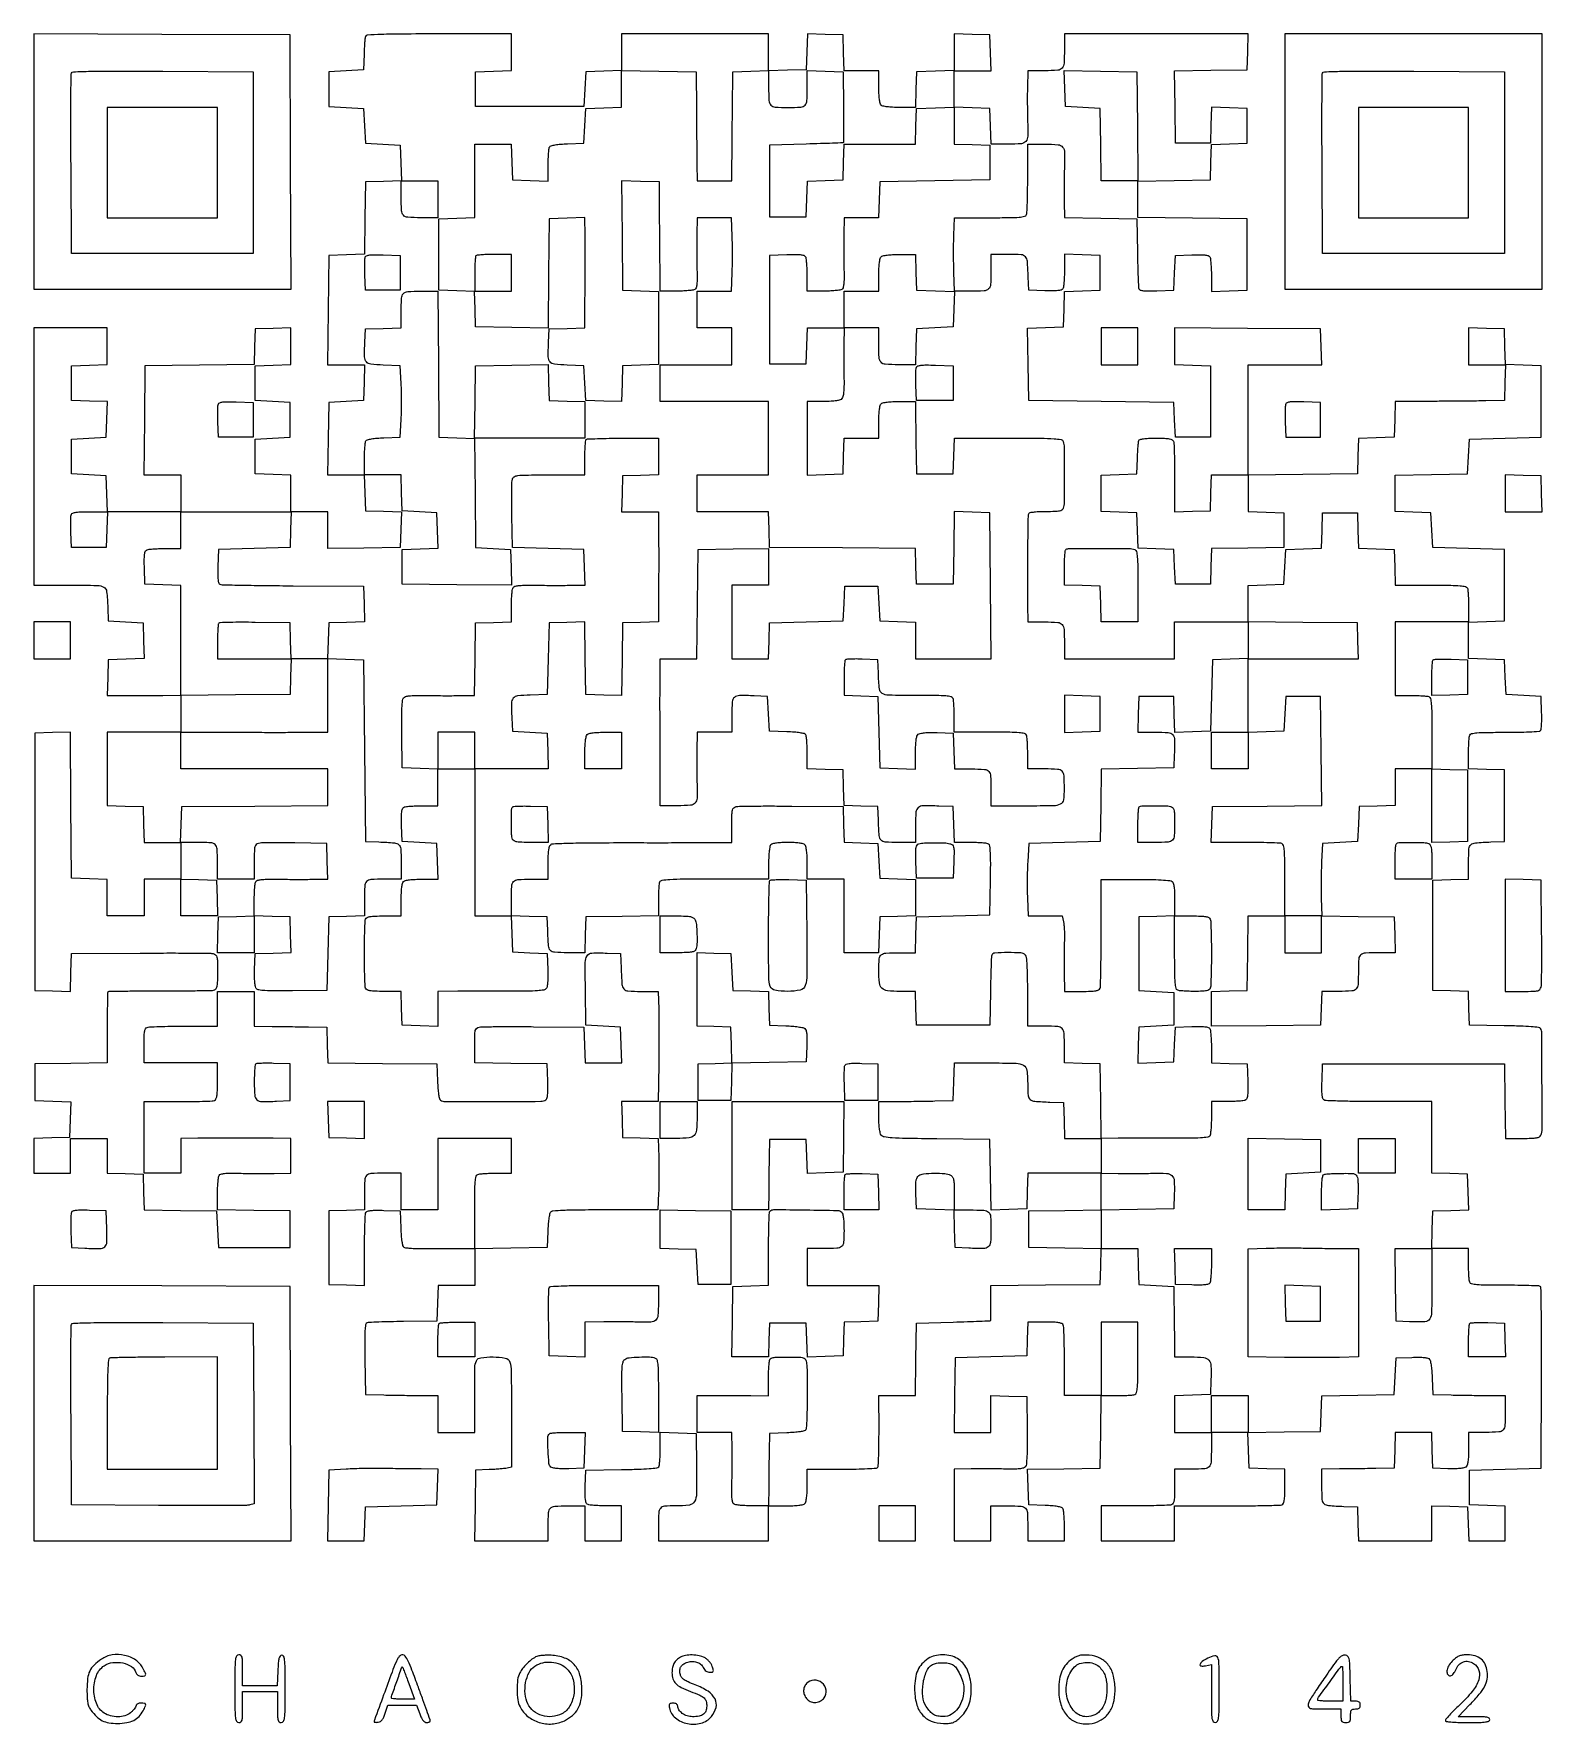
# Model space of a CAD drawing. Extents: x 156 to 936, y 95 to 969.
import ezdxf

# ---------------------------------------------------------------- set-up
doc = ezdxf.new("R2010")
doc.units = 0

msp = doc.modelspace()

# ---------------------------------------------------------------- linework, layer by layer
for points in [[(327.488341, 967.75, 0.062379), (327.299299, 966.905307, 0.004511), (327.092081, 964.517187, 0.006263), (326.905777, 961.655284, 0.004694), (326.769726, 958.5), (326.5, 950.5), (317.5, 950), (308.5, 949.5), (308.5, 940.5), (308.5, 931.5), (317.5, 931), (326.5, 930.5), (327, 921.5), (327.5, 912.5), (336.5, 912), (345.5, 911.5), (345.787023, 902.288016), (346.074046, 893.076031), (336.787023, 892.788016), (327.5, 892.5), (327.228072, 873.787236), (326.956143, 855.074471), (317.728072, 854.787236), (308.5, 854.5), (308.234427, 826.25), (307.968853, 798), (317.521953, 798), (327.075052, 798), (326.787526, 788.75), (326.5, 779.5), (317.5, 779), (308.5, 778.5), (308.227935, 759.75), (307.955869, 741), (317.440409, 741), (326.924948, 741), (327.212474, 731.75), (327.5, 722.5), (336.787023, 722.211984), (346.074046, 721.923969), (345.787023, 712.711984), (345.5, 703.5), (326.75, 703.227935), (308, 702.955869), (308, 712.477935), (308, 722), (298.5, 722), (289, 722), (289, 731.462474), (289, 740.924948), (279.75, 741.212474), (270.5, 741.5), (270.5, 750.5), (270.5, 759.5), (279.5, 760), (288.5, 760.5), (288.5, 769.5), (288.5, 778.5), (279.5, 779), (270.5, 779.5), (270.5, 788.5), (270.5, 797.5), (279.75, 797.787526), (289, 798.075052), (289, 807.575052), (289, 817.075052), (279.75, 816.787526), (270.5, 816.5), (270.212679, 807.26551), (269.925359, 798.03102), (241.712679, 797.76551), (213.5, 797.5), (213.234427, 769.25), (212.968853, 741), (222.484427, 741), (232, 741), (232, 731.5), (232, 722), (213.037526, 722), (194.075052, 722), (193.787526, 731.25), (193.5, 740.5), (184.5, 741), (175.5, 741.5), (175.5, 750.5), (175.5, 759.5), (184.5, 760), (193.5, 760.5), (193.787023, 769.711984), (194.074046, 778.923969), (184.787023, 779.211984), (175.5, 779.5), (175.5, 788.5), (175.5, 797.5), (184.75, 797.787526), (194, 798.075052), (194, 807.537526), (194, 817), (175, 817), (156, 817), (156, 750.5), (156, 684), (174.480948, 684, -0.003686), (188.936052, 683.893432, -0.128759), (192.172966, 682.994614, -0.240039), (193.682974, 680.652575, -0.016298), (194.245668, 672.5), (194.5, 665.5), (203.5, 665), (212.5, 664.5), (212.787023, 655.288016), (213.074046, 646.076031), (203.787023, 645.788016), (194.5, 645.5), (194.212474, 636.25), (193.924948, 627), (203.712474, 626.936029, 0.001491), (208.13086, 626.920326, 0.000913), (213.342102, 626.926856, 0.000915), (218.502298, 626.952181, 0.001628), (222.75, 626.994633), (232, 627.117209), (232, 617.558604), (232, 608), (213, 608), (194, 608), (194, 589.037526), (194, 570.075052), (203.25, 569.787526), (212.5, 569.5), (212.787526, 560.25), (213.075052, 551), (222.537526, 551), (232, 551), (232, 541.5), (232, 532), (222.5, 532), (213, 532), (213, 522.5), (213, 513), (203.5, 513), (194, 513), (194, 522.462474), (194, 531.924948), (184.75, 532.212474), (175.5, 532.5), (175.237938, 570.287366), (174.975877, 608.074732), (165.737938, 607.787366), (156.5, 607.5), (156.5, 541), (156.5, 474.5), (165.713341, 474.212959), (174.926682, 473.925919), (175.213341, 483.712959), (175.5, 493.5), (211, 493.778869, -0.001487), (224.767907, 493.846086, -0.002259), (236.732812, 493.814868, -0.000823), (247.036746, 493.724477, -0.057176), (248.75, 493.509817, -0.121505), (250.003004, 492.856381, -0.154681), (250.671176, 491.745096, -0.053848), (250.947179, 489.58051, -0.004808), (251, 484.087937, -0.006794), (250.936817, 479.438497, -0.034256), (250.688811, 476.853886, -0.068561), (250.221188, 475.347814, -0.193986), (249.430375, 474.611656, -0.085842), (248.207681, 474.36998, -0.001161), (240.528479, 474.204427, -0.003259), (231.611657, 474.091042, -0.002132), (221.3302, 474.071158, 0.001512), (211.127823, 474.064078, 0.002462), (202.467415, 473.989238, 0.000344), (194.784084, 473.879718, 0.195032), (194.37213, 473.705464, 0.192242), (194.198038, 473.299984, 0.000717), (194.071393, 468.081662, 0.003555), (193.977937, 462.13718, 0.002209), (193.948688, 455.160951), (193.952763, 437.043957), (175.226382, 436.771978), (156.5, 436.5), (156.5, 427), (156.5, 417.5), (165.787023, 417.211984), (175.074046, 416.923969), (174.787023, 407.711984), (174.5, 398.5), (165.25, 398.212474), (156, 397.924948), (156, 388.962474), (156, 380), (165.5, 380), (175, 380), (175, 389), (175, 398), (184.5, 398), (194, 398), (194, 389.037526), (194, 380.075052), (203.25, 379.787526), (212.5, 379.5), (212.787236, 370.271928), (213.074471, 361.043857), (231.787236, 360.771928), (250.5, 360.5), (251, 351), (251.5, 341.5), (270, 341.5), (288.5, 341.5), (288.5, 351), (288.5, 360.5), (269.75, 360.772065), (251, 361.044131), (251.015313, 369.272065, -0.00969), (251.084376, 372.522968, -0.012733), (251.280368, 375.484355, -0.010248), (251.555403, 377.928748, -0.108464), (251.896124, 378.866166, -0.184333), (252.771148, 379.519725, -0.042456), (254.611371, 379.877611, -0.026789), (257.502486, 380.032888, -0.007081), (262.130811, 379.967769, 0.003372), (266.353091, 379.877032, 0.002083), (271.318113, 379.824514, 0.002089), (276.224355, 379.813556, 0.003753), (280.25, 379.851604), (289, 380), (289, 389), (289, 398), (279.75, 398.065327, 0.000911), (275.454106, 398.087835, 0.000484), (270.132812, 398.100863, 0.000482), (264.692963, 398.103677, 0.000748), (260, 398.094565, -0.000007), (255.342287, 398.078617, -0.000004), (250.014062, 398.060489, -0.000004), (244.851552, 398.043015, -0.000009), (240.75, 398.029238), (232, 398), (232, 389), (232, 380), (222.5, 380), (213, 380), (213, 398.5), (213, 417), (230.418213, 417, 0.003244), (237.207024, 417.044049, 0.00474), (243.184475, 417.178303, 0.002396), (248.244542, 417.364228, 0.081401), (249.418213, 417.606989, 0.196891), (250.222504, 418.364137, 0.067576), (250.691745, 419.926179, 0.033028), (250.938279, 422.632466, 0.006203), (251, 427.606989), (251, 437), (232, 437), (213, 437), (213, 445.893011, -0.00673), (213.062976, 450.571713, -0.034532), (213.311531, 453.154102, -0.06988), (213.782907, 454.653872, -0.192406), (214.581787, 455.393011, -0.081401), (215.755458, 455.635772, -0.002396), (220.815525, 455.821697, -0.00474), (226.792976, 455.955951, -0.003244), (233.581787, 456), (251, 456), (251, 465), (251, 474), (260.5, 474), (270, 474), (270, 465), (270, 456), (279.25, 455.893608, -0.000291), (283.478046, 455.842519, -0.000167), (288.573437, 455.776284, -0.000167), (293.69257, 455.70632, -0.000279), (298, 455.643608), (307.5, 455.5), (307.787321, 446.26551), (308.074641, 437.03102), (336.287321, 436.76551), (364.5, 436.5), (364.792098, 427.532999, 0.009786), (364.991711, 423.707716, 0.020296), (365.326702, 420.737122, 0.020212), (365.754264, 418.552844, 0.195114), (366.292098, 417.798053, 0.142157), (368.745406, 417.082269, 0.000777), (393.535096, 417.084595, 0.000797), (418.296615, 417.164879, 0.138052), (420.818687, 417.887942, 0.196824), (421.401607, 418.689885, 0.034986), (421.72184, 420.556337, 0.02519), (421.861731, 423.374101, 0.007976), (421.791346, 427.58457), (421.5, 436.5), (402.75, 436.772065), (384, 437.044131), (384, 446.003013, -0.004707), (384.052312, 451.560064, -0.053572), (384.32747, 453.734582, -0.155928), (384.995945, 454.844035, -0.122971), (386.25, 455.488078, -0.053748), (387.904678, 455.691523, -0.001355), (395.476562, 455.784163, -0.002889), (404.374191, 455.81749, -0.001964), (414.5, 455.75713), (440.5, 455.5), (440.787526, 446.25), (441.075052, 437), (450.575052, 437), (460.075052, 437), (459.787526, 446.25), (459.5, 455.5), (450.5, 456), (441.5, 456.5), (441.26708, 474.735235, -0.004266), (441.206547, 489.011579, -0.133011), (442.136282, 492.387204, -0.256161), (444.573612, 493.835082, -0.019397), (452.520917, 493.800912), (459.5, 493.5), (459.75303, 486, 0.008367), (460.175242, 477.639679, 0.160626), (461.14216, 475.25849, 0.204547), (463.26482, 474.19884, 0.014873), (469.948083, 474), (478.858062, 474), (479.179031, 464.75, -0.006597), (479.282791, 459.922892, -0.001973), (479.314821, 452.5625, -0.001978), (479.285471, 444.298383, -0.002141), (479.190574, 436.25), (478.881148, 417), (469.403048, 417), (459.924948, 417), (460.212474, 407.75), (460.5, 398.5), (469.654706, 398.213735), (478.809412, 397.92747), (479.154706, 388.35795, -0.0056), (479.261894, 384.048347, -0.003474), (479.295905, 378.986801, -0.003484), (479.259946, 373.989395, -0.006278), (479.150502, 369.894215), (478.801004, 361), (451.522947, 361, 0.002037), (437.7107, 360.943731, 0.009415), (429.723239, 360.7282, 0.009171), (424.494772, 360.392347, 0.201561), (423.166121, 359.700164, 0.126595), (422.728174, 358.772011, 0.012295), (422.317974, 356.299919, 0.014976), (421.984907, 353.281363, 0.011302), (421.793676, 349.950164), (421.5, 341.5), (402.75, 341.227935), (384, 340.955869), (384, 359.870946, -0.002386), (384.050775, 370.512912, -0.017829), (384.278929, 375.557614, -0.035067), (384.708667, 378.382777, -0.250908), (385.581787, 379.393011, -0.06844), (386.599719, 379.631074, -0.007317), (389.0249, 379.821697, -0.008902), (391.933927, 379.955615, -0.00705), (395.081787, 380), (403, 380), (403, 389), (403, 398), (384, 398), (365, 398), (365, 379.5), (365, 361), (355.5, 361), (346, 361), (346, 370.5), (346, 380), (337.106989, 380, 0.014732), (330.350994, 379.800898, 0.19511), (328.143776, 378.750156, 0.175559), (327.171283, 376.407908, 0.011491), (327, 368.955738), (327, 361.075052), (317.75, 360.787526), (308.5, 360.5), (308.5, 341.5), (308.5, 322.5), (317.75, 322.212474), (327, 321.924948), (327.015313, 340.212474, -0.004178), (327.080608, 347.314199, -0.006275), (327.267102, 353.507887, -0.002851), (327.521415, 358.763217, -0.128519), (327.850966, 359.793098, -0.187221), (328.659703, 360.389362, -0.039341), (330.4185, 360.721251, -0.027159), (333.085459, 360.864234, -0.008519), (337.085653, 360.793098), (345.5, 360.5), (345.792098, 351.532999, 0.009858), (345.991754, 347.71747, 0.020103), (346.327592, 344.736728, 0.019888), (346.755925, 342.535291, 0.190822), (347.292098, 341.766591, 0.119292), (348.152746, 341.455183, 0.008999), (350.642054, 341.226232, 0.012014), (353.656184, 341.076334, 0.008841), (357, 341.049645, -0.001416), (360.92069, 341.076575, -0.000778), (365.720313, 341.08848, -0.000775), (370.591128, 341.085429, -0.001241), (374.75, 341.066053), (384, 341), (384, 331.5), (384, 322), (374.537526, 322), (365.075052, 322), (364.787526, 312.75), (364.5, 303.5), (347.119493, 303.306909, 0.002781), (340.358502, 303.194187, 0.004123), (334.435569, 303.013613, 0.001889), (329.396507, 302.79932, 0.080204), (328.346847, 302.579603, 0.268772), (327.608343, 301.664968, 0.023671), (327.278869, 298.591405, 0.015837), (327.136259, 293.460006, 0.002758), (327.227354, 283.772695), (327.5, 265.5), (337, 265.329024, 0.000729), (341.307432, 265.257785, 0.000437), (346.426563, 265.185059, 0.000437), (351.521955, 265.121575, 0.00076), (355.75, 265.079024), (365, 265), (365, 255.5), (365, 246), (374.5, 246), (384, 246), (384, 264.893011, -0.003575), (384.10424, 279.471873, -0.107179), (384.929755, 283.03215, -0.258346), (387.141791, 284.623985, -0.029543), (393.5, 285, -0.045862), (399.767982, 284.42386, -0.274553), (402.134903, 282.35117, -0.07707), (402.913299, 277.583513, -0.002), (403, 255.912063), (403, 228.038104), (400.75, 227.523384, -0.029765), (399.461508, 227.308326, -0.00573), (397.104688, 227.085154, -0.006083), (394.344943, 226.889479, -0.005576), (391.5, 226.754332), (384.5, 226.5), (384.227441, 208.25), (383.954883, 190), (402.977441, 190), (422, 190), (422, 197.418213, -0.01257), (422.178205, 204.50542, -0.179949), (423.159562, 206.785965, -0.190034), (425.370658, 207.807402, -0.014293), (432.106989, 208), (441, 208), (441, 199), (441, 190), (450.5, 190), (460, 190), (460, 199), (460, 208), (451.75, 208.015313, -0.00917), (448.495888, 208.081041, -0.012203), (445.54359, 208.267102, -0.00954), (443.105717, 208.527533, -0.110402), (442.206902, 208.850966, -0.187221), (441.610638, 209.659703, -0.039341), (441.278749, 211.4185, -0.027159), (441.135766, 214.085459, -0.008519), (441.206902, 218.085653), (441.5, 226.5), (459.955416, 226.773353, 0.003561), (468.668275, 226.964479, 0.012194), (474.324934, 227.267063, 0.01105), (478.214502, 227.657029, 0.224357), (479.190103, 228.273353, 0.112262), (479.497807, 229.136695, 0.008866), (479.744962, 231.574133, 0.011689), (479.921991, 234.523794, 0.00868), (479.984687, 237.787526), (480, 246.075052), (489.25, 245.787526), (498.5, 245.5), (498.712757, 228, -0.005779), (498.721022, 214.186105, -0.121607), (497.69813, 210.229471, -0.243342), (495.062799, 208.432816, -0.030252), (487.915859, 208, 0.018862), (482.122047, 207.781352, 0.201459), (480.069377, 206.73081, 0.164785), (479.164223, 204.421311, 0.011723), (479, 197.418213), (479, 190), (507.5, 190), (536, 190), (536, 199), (536, 208), (544.8, 208, 0.010168), (548.57572, 208.076788, 0.019692), (551.584848, 208.318182, 0.020534), (553.838945, 208.683085, 0.147006), (554.8, 209.2, 0.144849), (555.310542, 210.139671, 0.021091), (555.677711, 212.306878, 0.020332), (555.92177, 215.171507, 0.011084), (556, 218.7), (556, 227), (573.940983, 227, 0.004428), (581.323161, 227.065379, 0.008952), (587.133626, 227.272412, 0.004249), (591.780128, 227.560952, 0.241197), (592.496309, 227.994028, 0.129337), (592.743886, 228.804914, 0.001796), (592.927811, 233.985315, 0.004898), (593.061226, 240.021129, 0.003188), (593.102555, 246.994028), (593.094458, 265), (602.525164, 265), (611.955869, 265), (612.227935, 283.75), (612.5, 302.5), (631.5, 303.055984, 0.000919), (638.802625, 303.283114, 0.001503), (644.992188, 303.50564, 0.000154), (650.521939, 303.722795, 0.15636), (650.75, 303.805984, 0.22362), (650.851764, 304.005914, 0.000897), (650.926563, 306.582183, 0.004203), (650.981986, 309.526079, 0.002604), (651, 312.984427), (651, 321.968853), (679.25, 322.234427), (707.5, 322.5), (707.787526, 331.75), (708.075052, 341), (717.5, 341), (726.924948, 341), (727.212474, 331.75), (727.5, 322.5), (736.5, 322), (745.5, 321.5), (745.643608, 312, -0.000218), (745.706331, 307.727313, -0.000136), (745.776284, 302.720312, -0.000137), (745.842549, 297.784503, -0.000248), (745.893608, 293.75), (746, 285), (754.464816, 285, -0.023977), (761.005828, 284.686158, -0.190869), (763.647246, 283.33413, -0.172387), (764.791948, 280.460565, -0.018844), (764.79184, 273.237562), (764.5, 265.5), (755.25, 265.212474), (746, 264.924948), (746, 255.462474), (746, 246), (755.5, 246), (765, 246), (765, 238.081787, -0.01141), (764.829247, 230.599988, -0.175208), (763.85745, 228.252746, -0.195511), (761.650479, 227.199638, -0.014768), (754.893011, 227), (746, 227), (746, 218.106989, -0.00673), (745.937024, 213.428287, -0.034532), (745.688469, 210.845898, -0.06988), (745.217093, 209.346128, -0.192406), (744.418213, 208.606989, -0.081401), (743.244542, 208.364228, -0.002396), (738.184475, 208.178303, -0.00474), (732.207024, 208.044049, -0.003244), (725.418213, 208), (708, 208), (708, 199), (708, 190), (727, 190), (746, 190), (746, 199), (746, 208), (772.918213, 208, 0.002105), (783.349147, 208.043914, 0.003219), (792.39385, 208.178303, 0.001141), (800.185299, 208.362026, 0.085344), (801.418213, 208.606989, 0.192061), (802.216672, 209.344751, 0.070053), (802.688208, 210.839867, 0.03465), (802.936924, 213.412948, 0.006773), (803, 218.069463), (803, 226.924948), (793.75, 227.212474), (784.5, 227.5), (784.212768, 236.727798), (783.925536, 245.955596), (802.712768, 246.227798), (821.5, 246.5), (821.787236, 255.728072), (822.074471, 264.956143), (840.787236, 265.228072), (859.5, 265.5), (860, 275), (860.5, 284.5), (868.596055, 284.787955, -0.009286), (872.457614, 284.853535, -0.027996), (875.085746, 284.702074, -0.040696), (876.859712, 284.351899, -0.151604), (877.802379, 283.738119, -0.125475), (878.25258, 282.789423, -0.012743), (878.672773, 280.311068, -0.015307), (879.01277, 277.284084, -0.011626), (879.206324, 273.950164), (879.5, 265.5), (889, 265.329024, 0.000729), (893.307432, 265.257785, 0.000437), (898.426563, 265.185059, 0.000437), (903.521955, 265.121575, 0.00076), (907.75, 265.079024), (917, 265), (917, 257.081787, -0.01141), (916.829247, 249.599988, -0.175208), (915.85745, 247.252746, -0.195511), (913.650479, 246.199638, -0.014768), (906.893011, 246), (898, 246), (898, 237.622445, -0.009406), (897.9254, 233.657348, -0.027148), (897.673265, 230.921657, -0.03848), (897.251072, 229.060853, -0.145524), (896.594796, 228.078674, -0.126804), (895.568167, 227.594776, -0.023545), (893.485252, 227.298867, -0.021342), (890.735348, 227.157498, -0.01153), (887.344796, 227.206229), (879.5, 227.5), (879.212474, 236.75), (878.924948, 246), (869.5, 246), (860.075052, 246), (859.787526, 236.75), (859.5, 227.5), (850, 227.329024, -0.000729), (845.692568, 227.257785, -0.000437), (840.573437, 227.185059, -0.000437), (835.478045, 227.121575, -0.00076), (831.25, 227.079024), (822, 227), (822, 218.019052, 0.014075), (822.189349, 211.293814, 0.199016), (823.214245, 209.167746, 0.165509), (825.52461, 208.189146, 0.009074), (833.5, 207.754332), (840.5, 207.5), (840.788933, 198.75), (841.077866, 190), (860.038933, 190), (879, 190), (879, 199.037526), (879, 208.075052), (888.25, 207.787526), (897.5, 207.5), (897.788933, 198.75), (898.077866, 190), (907.538933, 190), (917, 190), (917, 198.962474), (917, 207.924948), (907.75, 208.212474), (898.5, 208.5), (898.5, 217.5), (898.5, 226.5), (917, 227), (935.5, 227.5), (935.731005, 274.202722, 0.001601), (935.764452, 293.371421, 0.003358), (935.642664, 308.272884, 0.000618), (935.441386, 320.755001, 0.255305), (935.026997, 321.483315, 0.129669), (934.262096, 321.716307, 0.001704), (929.241448, 321.888936, 0.004767), (923.399164, 322.01415, 0.003096), (916.644507, 322.052676, -0.002682), (906.945188, 322.099972, -0.018879), (902.229879, 322.32645, -0.03677), (899.570828, 322.753534, -0.247799), (898.598514, 323.603872, -0.068746), (898.363694, 324.610705, -0.007198), (898.175814, 327.031387, -0.008813), (898.043759, 329.935524, -0.006954), (898, 333.081787), (898, 341), (888.463788, 341), (878.927576, 341), (879.213788, 350.75), (879.5, 360.5), (888.787023, 360.788016), (898.074046, 361.076031), (897.787023, 370.288016), (897.5, 379.5), (888.25, 379.787526), (879, 380.075052), (879, 398.537526), (879, 417), (851.75, 417.015313, -0.002807), (841.212125, 417.080386, -0.004361), (832.125355, 417.266784, -0.001409), (824.280146, 417.518307, -0.133403), (823.208654, 417.849883, -0.190691), (822.608404, 418.675579, -0.03736), (822.278743, 420.518036, -0.025891), (822.136581, 423.325344, -0.007874), (822.208654, 427.58457), (822.5, 436.5), (869.5, 436.5), (916.5, 436.5), (916.771593, 417.25), (917.043186, 398), (925.914604, 398, 0.006754), (930.580539, 398.063033, 0.034599), (933.157572, 398.311681, 0.069979), (934.654664, 398.783149, 0.192208), (935.393011, 399.581787, 0.091868), (936.015149, 402.939917, 0.00091), (935.969625, 427.492835, 0.000625), (935.846504, 452.495663, 0.140869), (935.190449, 454.726088, 0.223435), (934.222567, 455.339909, 0.01141), (930.426015, 455.731244, 0.01247), (924.909881, 456.034694, 0.003691), (916.455762, 456.226088), (898.5, 456.5), (898.211607, 465.212982), (897.923214, 473.925964), (888.711607, 474.212982), (879.5, 474.5), (879.5, 503), (879.5, 531.5), (888.75, 531.787526), (898, 532.075052), (898, 541.018474, -0.014194), (898.190094, 547.713321, -0.199365), (899.215838, 549.834916, -0.165063), (901.527107, 550.811311, -0.009054), (909.5, 551.245668), (916.5, 551.5), (916.5, 570), (916.5, 588.5), (907.25, 588.787526), (898, 589.075052), (898, 596.955738, -0.006986), (898.043762, 600.087626, -0.008843), (898.175814, 602.979636, -0.007238), (898.363721, 605.390347, -0.068643), (898.598514, 606.396128, -0.248277), (899.573396, 607.247167, -0.036466), (902.249722, 607.673758, -0.018757), (906.995479, 607.900083, -0.002658), (916.767862, 607.947263, 0.004648), (923.565475, 608.007138, 0.007191), (929.433892, 608.197841, 0.002867), (934.42917, 608.460836, 0.183795), (935.212327, 608.812327, 0.172296), (935.54545, 609.512358, 0.010108), (935.743267, 611.898892, 0.014332), (935.841717, 614.80863, 0.009999), (935.792979, 618.092979), (935.5, 626.5), (926.5, 627), (917.5, 627.5), (917, 636.5), (916.5, 645.5), (907.25, 645.787526), (898, 646.075052), (898, 655.5), (898, 664.924948), (907.25, 665.212474), (916.5, 665.5), (916.5, 684), (916.5, 702.5), (898, 703), (879.5, 703.5), (879, 712.5), (878.5, 721.5), (869.25, 721.787526), (860, 722.075052), (860, 731.515461), (860, 740.955869), (878.75, 741.227935), (897.5, 741.5), (898, 750.5), (898.5, 759.5), (917, 760), (935.5, 760.5), (935.5, 779), (935.5, 797.5), (926.287036, 797.787036), (917.074071, 798.074071), (916.787036, 807.287036), (916.5, 816.5), (907.25, 816.787526), (898, 817.075052), (898, 807.537526), (898, 798), (907.537526, 798), (917.075052, 798), (916.787526, 788.75), (916.5, 779.5), (907, 779.300092, -0.002312), (902.100741, 779.219656, -0.000733), (894.793836, 779.144193, -0.000732), (886.648417, 779.083936, -0.000814), (878.787526, 779.050092), (860.075052, 779), (859.787526, 769.75), (859.5, 760.5), (850.287036, 760.212964), (841.074071, 759.925929), (840.787036, 750.712964), (840.5, 741.5), (812.25, 741.234427), (784, 740.968853), (784, 769.484427), (784, 798), (803.037526, 798), (822.075052, 798), (821.787526, 807.25), (821.5, 816.5), (783.75, 816.762025), (746, 817.02405), (746, 807.549551), (746, 798.075052), (755.25, 797.787526), (764.5, 797.5), (764.5, 779), (764.5, 760.5), (755.5, 760.5), (746.5, 760.5), (746, 769.5), (745.5, 778.5), (708, 779), (670.5, 779.5), (670.228074, 798.212184), (669.956148, 816.924368), (679.228074, 817.212184), (688.5, 817.5), (688.787036, 826.712964), (689.074071, 835.925929), (698.287036, 836.212964), (707.5, 836.5), (707.5, 845.5), (707.5, 854.5), (698.25, 854.787526), (689, 855.075052), (688.984687, 846.787526, -0.009129), (688.918962, 843.519034, -0.01216), (688.732898, 840.554613, -0.009485), (688.472502, 838.106611, -0.110544), (688.149034, 837.206902, -0.187221), (687.340297, 836.610638, -0.039341), (685.5815, 836.278749, -0.027159), (682.914541, 836.135766, -0.008519), (678.914347, 836.206902), (670.5, 836.5), (670.245668, 843.5, 0.009074), (669.810854, 851.47539, 0.165509), (668.832254, 853.785755, 0.199016), (666.706186, 854.810651, 0.014075), (659.980948, 855), (651, 855), (651, 846.106989, -0.014704), (650.80131, 839.352141, -0.194801), (649.752391, 837.144725, -0.175831), (647.413988, 836.171695, -0.011554), (639.984626, 836), (632.132827, 836), (631.816413, 845.924009, -0.004663), (631.715858, 850.382931, -0.002926), (631.677407, 855.598913, -0.002936), (631.699755, 860.734385, -0.005361), (631.787526, 864.924009), (632.075052, 874), (650.430537, 874, 0.002478), (660.738583, 874.051095, 0.01833), (665.646395, 874.279811, 0.036362), (668.393938, 874.711703, 0.248902), (669.393011, 875.581787, 0.081401), (669.635772, 876.755458, 0.002396), (669.821697, 881.815525, 0.00474), (669.955951, 887.792976, 0.003244), (670, 894.581787), (670, 912), (678.932612, 912, -0.019011), (685.732404, 911.741367, -0.211375), (688.069456, 910.486839, -0.16382), (689.030018, 907.743225, -0.010485), (688.9529, 899.129626, 0.003677), (688.864856, 895.228906, 0.002237), (688.815339, 890.617997, 0.002242), (688.807198, 886.045226, 0.003963), (688.847307, 882.272065), (689, 874.044131), (707.75, 873.772065), (726.5, 873.5), (726.742084, 856, 0.002523), (726.87047, 849.20043, 0.003775), (727.057452, 843.261931, 0.001615), (727.271813, 838.19214, 0.079868), (727.475731, 837.210829, 0.236301), (728.136362, 836.60467, 0.04271), (729.821671, 836.275363, 0.027617), (732.499233, 836.134989, 0.007533), (736.733647, 836.210829), (745.5, 836.5), (746, 845.5), (746.5, 854.5), (754.914347, 854.793098, -0.008519), (758.914541, 854.864234, -0.027159), (761.5815, 854.721251, -0.039341), (763.340297, 854.389362, -0.187221), (764.149034, 853.793098, -0.110544), (764.472502, 852.893389, -0.009485), (764.732898, 850.445387, -0.01216), (764.918962, 847.480966, -0.009129), (764.984687, 844.212474), (765, 835.924948), (774.25, 836.212474), (783.5, 836.5), (783.5, 855), (783.5, 873.5), (755.25, 873.765573), (727, 874.031147), (727, 883.493508), (727, 892.955869), (745.75, 893.227935), (764.5, 893.5), (764.787036, 902.712964), (765.074071, 911.925929), (774.287036, 912.212964), (783.5, 912.5), (783.5, 921.5), (783.5, 930.5), (774.288016, 930.787023), (765.076031, 931.074046), (764.788016, 921.787023), (764.5, 912.5), (755.5, 912.5), (746.5, 912.5), (746.228016, 931.227854), (745.956032, 949.955708), (764.728016, 950.227854), (783.5, 950.5), (783.787526, 959.75), (784.075052, 969), (736.537526, 969), (689, 969), (688.986345, 961.75, -0.010923), (688.798822, 953.848592, -0.167696), (687.807493, 951.351215, -0.201044), (685.553316, 950.223622, -0.016759), (678.883369, 950), (670, 950), (669.842803, 941.25, 0.003734), (669.801442, 937.309606, 0.002314), (669.808848, 932.681828, 0.002321), (669.858521, 928.112842, 0.004185), (669.947956, 924.368989, -0.011404), (670.025553, 916.154941, -0.167912), (669.06001, 913.477296, -0.207256), (666.724868, 912.251876, -0.018638), (659.970138, 912), (651.075052, 912), (650.787526, 921.25), (650.5, 930.5), (641.25, 930.787526), (632, 931.075052), (632, 940.537526), (632, 950), (641.537526, 950), (651.075052, 950), (650.787526, 959.25), (650.5, 968.5), (641.25, 968.787526), (632, 969.075052), (632, 959.573738), (632, 950.072424), (622.25, 949.786212), (612.5, 949.5), (612.212474, 940.25), (611.924948, 931), (603.662474, 931, -0.011159), (600.152513, 931.078344, -0.02038), (597.298731, 931.322617, -0.021131), (595.138013, 931.689961, -0.144682), (594.2, 932.2, -0.144849), (593.689458, 933.139671, -0.021091), (593.322289, 935.306878, -0.020332), (593.07823, 938.171507, -0.011084), (593, 941.7), (593, 950), (584.037526, 950), (575.075052, 950), (574.787526, 959.25), (574.5, 968.5), (565.288016, 968.787023), (556.076031, 969.074046), (555.788016, 959.787023), (555.5, 950.5), (545.75, 950.213788), (536, 949.927576), (536, 959.463788), (536, 969), (498, 969), (460, 969), (460, 959.537526), (460, 950.075052), (450.75, 949.787526), (441.5, 949.5), (441, 940.5), (440.5, 931.5), (412.5, 931.5), (384.5, 931.5), (384.5, 940.5), (384.5, 949.5), (393.75, 949.787526), (403, 950.075052), (403, 959.537526), (403, 969), (365.468615, 969, 0.001408), (346.474772, 968.946504, 0.006817), (335.689443, 968.738684, 0.004275), (328.414872, 968.436986, 0.302782)], [(269.5, 902.5), (269.5, 855.5), (222.5, 855.5), (175.5, 855.5), (175.239372, 901.5, -0.000997), (175.174287, 919.225103, -0.001596), (175.197198, 934.357597, -0.000282), (175.267665, 947.72814, -0.090314), (175.461789, 948.759906, -0.301449), (176.45055, 949.464468, -0.003096), (185.402033, 949.70934, -0.005599), (198.68089, 949.841585, -0.001079), (222.722417, 949.759906), (269.5, 949.5)], [(498.663592, 930, 0.000059), (498.732562, 921.89259, 0.000056), (498.804511, 913.657812, 0.000056), (498.869685, 906.384629, 0.000201), (498.913592, 901.75), (499, 893), (508, 893), (517, 893), (517.062389, 902.25, -0.000404), (517.09874, 907.063261, -0.000122), (517.161562, 914.364062, -0.000123), (517.235987, 922.547336, -0.000134), (517.312389, 930.5), (517.5, 949.5), (526.75, 949.787526), (536, 950.075052), (536, 942.119313, 0.011258), (536.168995, 934.614695, 0.173567), (537.13335, 932.260207, 0.196922), (539.326264, 931.202315, 0.015154), (546, 931, 0.015154), (552.673736, 931.202315, 0.196922), (554.86665, 932.260207, 0.173567), (555.831005, 934.614695, 0.011258), (556, 942.119313), (556, 950.075052), (565.25, 949.787526), (574.5, 949.5), (574.723412, 931.25, -0.001158), (574.792995, 924.238771, -0.001902), (574.815569, 918.303945, -0.000191), (574.813542, 913.003428, -0.21705), (574.723412, 912.805984, -0.170503), (574.514007, 912.722991, -0.000146), (568.984377, 912.50564, -0.001512), (562.800803, 912.283115, -0.000923), (555.5, 912.055984), (536.5, 911.5), (536.5, 893), (536.5, 874.5), (546, 874.5), (555.5, 874.5), (555.787036, 883.712964), (556.074071, 892.925929), (565.287036, 893.212964), (574.5, 893.5), (574.787526, 902.75), (575.075052, 912), (593.5, 912), (611.924948, 912), (612.212474, 921.25), (612.5, 930.5), (622.25, 930.786212), (632, 931.072424), (632, 921.573738), (632, 912.075052), (641.25, 911.787526), (650.5, 911.5), (650.5, 902.5), (650.5, 893.5), (622, 893), (593.5, 892.5), (593.212474, 883.25), (592.924948, 874), (583.962474, 874), (575, 874), (574.877856, 865.25, 0.003161), (574.847109, 861.223834, 0.001758), (574.857912, 856.315837, 0.001753), (574.903727, 851.348323, 0.002836), (574.981484, 847.123063, -0.007207), (575.025822, 842.532694, -0.026256), (574.859102, 839.624046, -0.040433), (574.499022, 837.757572, -0.18574), (573.853628, 836.888375, -0.108865), (572.922312, 836.550601, -0.010099), (570.474191, 836.278091, -0.012622), (567.508457, 836.083802, -0.00958), (564.25, 836.015313), (556, 836), (555.984687, 844.25, 0.009158), (555.919039, 847.503986, 0.01219), (555.733216, 850.455895, 0.009524), (555.473134, 852.89348, 0.110447), (555.150117, 853.791346, 0.190691), (554.324421, 854.391596, 0.03736), (552.481964, 854.721257, 0.025891), (549.674656, 854.863419, 0.007874), (545.41543, 854.791346), (536.5, 854.5), (536.5, 826.5), (536.5, 798.5), (546, 798.5), (555.5, 798.5), (555.787526, 807.75), (556.075052, 817), (565.537526, 817), (575, 817), (575, 826.5), (575, 836), (584, 836), (593, 836), (593, 844.3, -0.011084), (593.07823, 847.828493, -0.020332), (593.322289, 850.693122, -0.021091), (593.689458, 852.860329, -0.144849), (594.2, 853.8, -0.144682), (595.138013, 854.310039, -0.021131), (597.298731, 854.677383, -0.02038), (600.152513, 854.921656, -0.011159), (603.662474, 855), (611.924948, 855), (612.212474, 845.75), (612.5, 836.5), (622.287041, 836.213341), (632.074081, 835.926682), (631.787041, 826.713341), (631.5, 817.5), (622, 817), (612.5, 816.5), (612.212474, 807.25), (611.924948, 798), (603.069463, 798, -0.014889), (596.341871, 798.20038, -0.195866), (594.139748, 799.254332, -0.174757), (593.170318, 801.602344, -0.011384), (593, 809.081787), (593, 817), (584, 817), (575, 817), (574.903093, 808.25, 0.002508), (574.878938, 804.263588, 0.001466), (574.887951, 799.486581, 0.001465), (574.924999, 794.705243, 0.002487), (574.987627, 790.70432, -0.009979), (574.990205, 786.846517, -0.020111), (574.809346, 783.810691, -0.022534), (574.47978, 781.550314, -0.126387), (573.962089, 780.45432, -0.140498), (572.953886, 779.766193, -0.042312), (571.130905, 779.329417, -0.028456), (568.415987, 779.074306, -0.009199), (564.377555, 779), (556, 779), (556, 759.962474), (556, 740.924948), (565.25, 741.212474), (574.5, 741.5), (574.787526, 750.75), (575.075052, 760), (584.037526, 760), (593, 760), (593, 768.3, -0.011084), (593.07823, 771.828493, -0.020332), (593.322289, 774.693122, -0.021091), (593.689458, 776.860329, -0.144849), (594.2, 777.8, -0.144849), (595.139671, 778.310542, -0.021091), (597.306878, 778.677711, -0.020332), (600.171507, 778.92177, -0.011084), (603.7, 779), (612, 779), (612.051866, 769.25, 0.001235), (612.086031, 764.863499, 0.000769), (612.146698, 759.720313, 0.000771), (612.222149, 754.648335, 0.001399), (612.301866, 750.5), (612.5, 741.5), (622, 741.5), (631.5, 741.5), (631.787526, 750.75), (632.075052, 760), (659.970138, 760, -0.001296), (676.838102, 759.956281, -0.014077), (683.636397, 759.729569, -0.031433), (687.251114, 759.277805, -0.279369), (688.394928, 758.25, -0.071965), (688.853917, 755.217942, -0.00175), (688.897276, 741.027688, -0.001797), (688.840073, 726.865372, -0.069671), (688.379581, 723.75, -0.175694), (687.71429, 722.844604, -0.099033), (686.438867, 722.317604, -0.042088), (684.117002, 722.060498, -0.00654), (679.491629, 722, 0.010244), (676.241761, 721.93341, 0.015351), (673.411013, 721.73017, 0.010214), (671.106017, 721.44568, 0.222043), (670.550326, 721.081429, 0.135213), (670.166455, 719.770106, 0.000586), (669.946443, 704.916374, 0.00308), (669.830118, 689.359437, 0.00305), (669.904778, 673.75), (670, 665), (678.883369, 665, -0.016759), (685.553316, 664.776378, -0.201044), (687.807493, 663.648785, -0.167696), (688.798822, 661.151408, -0.010923), (688.986345, 653.25), (689, 646), (717.5, 646), (746, 646), (746, 655.5), (746, 665), (765, 665), (784, 665), (784, 674.462474), (784, 683.924948), (793.25, 684.212474), (802.5, 684.5), (803, 693.5), (803.5, 702.5), (812.712964, 702.787036), (821.925929, 703.074071), (822.212964, 712.287036), (822.5, 721.5), (831.5, 721.5), (840.5, 721.5), (840.787036, 712.287036), (841.074071, 703.074071), (850.287036, 702.787036), (859.5, 702.5), (859.787526, 693.25), (860.075052, 684), (878.430537, 684, -0.002478), (888.738583, 683.948905, -0.01833), (893.646395, 683.720189, -0.036362), (896.393938, 683.288297, -0.248902), (897.393011, 682.418213, -0.06844), (897.631074, 681.400281, -0.007317), (897.821697, 678.9751, -0.008902), (897.955615, 676.066073, -0.00705), (898, 672.918213), (898, 665), (879, 665), (860, 665), (860, 646), (860, 627), (867.918213, 627, -0.00705), (871.066073, 626.955615, -0.008902), (873.9751, 626.821697, -0.007317), (876.400281, 626.631074, -0.06844), (877.418213, 626.393011, -0.248902), (878.288297, 625.393938, -0.036362), (878.720189, 622.646395, -0.01833), (878.948905, 617.738583, -0.002478), (879, 607.430537), (879, 589.075052), (888.25, 588.787526), (897.5, 588.5), (897.5, 570), (897.5, 551.5), (888.25, 551.212474), (879, 550.924948), (879, 569.962474), (879, 589), (869.5, 589), (860, 589), (860, 579.537526), (860, 570.075052), (850.75, 569.787526), (841.5, 569.5), (841, 560.5), (840.5, 551.5), (831.5, 551), (822.5, 550.5), (822, 541, 0.006926), (821.833135, 536.693961, 0.004162), (821.748451, 531.579816, 0.004167), (821.748958, 526.491453, 0.007255), (821.84579, 522.271713), (822.19158, 513.043426), (840.84579, 512.771713), (859.5, 512.5), (859.787526, 503.25), (860.075052, 494), (852.119313, 494, 0.010646), (844.687438, 493.841747, 0.161183), (842.306484, 492.939568, 0.206061), (841.224628, 490.874375, 0.019031), (841, 484.974799, -0.011616), (840.828179, 477.579887, -0.175745), (839.856847, 475.246107, -0.194734), (837.654189, 474.198876, -0.014789), (830.931944, 474), (822.077866, 474), (821.788933, 465.25), (821.5, 456.5), (793.25, 456.234427), (765, 455.968853), (765, 464.946901), (765, 473.924948), (774.25, 474.212474), (783.5, 474.5), (783.771593, 493.75), (784.043186, 513), (793.521593, 513), (803, 513), (803, 531.393011, 0.002472), (802.948927, 541.723448, 0.018295), (802.72025, 546.640441, 0.036273), (802.288503, 549.393178, 0.24904), (801.418213, 550.393011, 0.081426), (800.244199, 550.635784, 0.002387), (795.173452, 550.821697, 0.004731), (789.183883, 550.955952, 0.003237), (782.380687, 551), (764.924948, 551), (765.212474, 560.25), (765.5, 569.5), (793.765547, 569.7656), (822.031094, 570.031199), (821.765547, 598.2656), (821.5, 626.5), (812.5, 626.5), (803.5, 626.5), (803, 617.5), (802.5, 608.5), (793.25, 608.212474), (784, 607.924948), (784, 598.462474), (784, 589), (774.5, 589), (765, 589), (765, 598.5), (765, 608), (774.5, 608), (784, 608), (784, 627.037526), (784, 646.075052), (774.75, 645.787526), (765.5, 645.5), (765, 627), (764.5, 608.5), (755.288016, 608.212977), (746.076031, 607.925954), (745.788016, 617.212977), (745.5, 626.5), (736.5, 626.5), (727.5, 626.5), (727.212474, 617.25), (726.924948, 608), (735.943422, 608, -0.016678), (742.724982, 607.773732, -0.201759), (745.006711, 606.629356, -0.177188), (745.941627, 604.122836, -0.012342), (745.800912, 596.479083), (745.5, 589.5), (726.771984, 589.228016), (708.043969, 588.956031), (707.771984, 570.228016), (707.5, 551.5), (689, 551), (670.5, 550.5), (670, 541, 0.006938), (669.833183, 536.692458, 0.004162), (669.748668, 531.573437, 0.004166), (669.749422, 526.478137, 0.007241), (669.84653, 522.25), (670.193059, 513), (679.017074, 513), (687.841089, 513), (688.518867, 509.914098, -0.033066), (688.764822, 508.287778, -0.009817), (688.92662, 505.777101, -0.009804), (688.997842, 502.941821, -0.010432), (688.955188, 500.164098, 0.005298), (688.872239, 496.92712, 0.002258), (688.826705, 492.593516, 0.002234), (688.81967, 487.970592, 0.002933), (688.856866, 483.75), (689, 474), (697.893011, 474, 0.00673), (702.571713, 474.062976, 0.034532), (705.154102, 474.311531, 0.06988), (706.653872, 474.782907, 0.192406), (707.393011, 475.581787, 0.085464), (707.638051, 476.816626, 0.001106), (707.821697, 484.742371, 0.003169), (707.956091, 493.936788, 0.002069), (708, 504.545519), (708, 531.927464), (725.699038, 531.920989, -0.004444), (733.284654, 531.850789, -0.009741), (739.087176, 531.632374, -0.006879), (743.519748, 531.317738, -0.153208), (744.699038, 530.834813, -0.15625), (745.287106, 529.913454, -0.030355), (745.678957, 527.954193, -0.024274), (745.924787, 525.173147, -0.009907), (746, 521.377555), (746, 513), (754.893011, 513, -0.00673), (759.571713, 512.937024, -0.034532), (762.154102, 512.688469, -0.06988), (763.653872, 512.217093, -0.192406), (764.393011, 511.418213, -0.080654), (764.63541, 510.255003, -0.002656), (764.821697, 505.50225, -0.005009), (764.955928, 499.874116, -0.003457), (765, 493.5, -0.003457), (764.955928, 487.125884, -0.005009), (764.821697, 481.49775, -0.002656), (764.63541, 476.744997, -0.080654), (764.393011, 475.581787, -0.176711), (763.715136, 474.802977, -0.077051), (762.40921, 474.324843, -0.040223), (760.220641, 474.068119, -0.009092), (756.474799, 474, -0.007618), (753.55946, 474.044422, -0.009419), (750.846597, 474.178303, -0.008009), (748.581709, 474.369384, -0.066654), (747.581787, 474.606989, -0.250962), (746.708584, 475.617526, -0.035032), (746.278905, 478.444839, -0.017815), (746.050766, 483.493322, -0.002383), (746, 494.144515), (746, 513.075052), (736.75, 512.787526), (727.5, 512.5), (727.5, 493.5), (727.5, 474.5), (736.5, 474), (745.5, 473.5), (745.5, 465), (745.5, 456.5), (736.5, 456), (727.5, 455.5), (727.211971, 446.211971), (726.923942, 436.923942), (736.211971, 437.211971), (745.5, 437.5), (746, 446.5), (746.5, 455.5), (754.914347, 455.793098, -0.008519), (758.914541, 455.864234, -0.027159), (761.5815, 455.721251, -0.039341), (763.340297, 455.389362, -0.187221), (764.149034, 454.793098, -0.110258), (764.472431, 453.895183, -0.009596), (764.732898, 451.467433, -0.012245), (764.918956, 448.527258, -0.009211), (764.984687, 445.287526), (765, 437.075052), (774.25, 436.787526), (783.5, 436.5), (783.791346, 427.58457, -0.007874), (783.863419, 423.325344, -0.025891), (783.721257, 420.518036, -0.03736), (783.391596, 418.675579, -0.190691), (782.791346, 417.849883, -0.110447), (781.89348, 417.526866, -0.009524), (779.455895, 417.266784, -0.01219), (776.503986, 417.080961, -0.009158), (773.25, 417.015313), (765, 417), (764.984687, 408.75, -0.00905), (764.919766, 405.497156, -0.012078), (764.736109, 402.548786, -0.009376), (764.479204, 400.113806, -0.110857), (764.159966, 399.22459, -0.225939), (763.120543, 398.571635, -0.014416), (759.444523, 398.248627, -0.013091), (753.812011, 398.064753, -0.003112), (744.425278, 398.062586, 0.000654), (736.537892, 398.09954, 0.000615), (728.488988, 398.11683, 0.000611), (721.354373, 398.114662, 0.002133), (716.75, 398.087996), (708, 398), (708, 389), (708, 380), (716.75, 379.877856, 0.003038), (720.753975, 379.846297, 0.001737), (725.588588, 379.854364, 0.001735), (730.451836, 379.896248, 0.002881), (734.551575, 379.969406, -0.017424), (741.844456, 379.887427, -0.179666), (744.568326, 378.730576, -0.194263), (745.764253, 376.122142, -0.020896), (745.793771, 369.344796), (745.5, 361.5), (726.75, 361.227935), (708, 360.955869), (708, 350.955869), (708, 340.955869), (689.25, 341.227935), (670.5, 341.5), (670.5, 351), (670.5, 360.5), (689.25, 360.772065), (708, 361.044131), (708, 370.522065), (708, 380), (689.037526, 380), (670.075052, 380), (669.787526, 370.75), (669.5, 361.5), (660.272703, 361.212775), (651.045405, 360.925549), (650.772703, 379.212775), (650.5, 397.5), (623, 397.757516, -0.001532), (607.047305, 397.955773, -0.012982), (599.880635, 398.253021, -0.024772), (595.835085, 398.728316, -0.193788), (594.25, 399.698646, -0.106501), (593.732719, 400.837198, -0.020833), (593.343919, 403.067534, -0.01986), (593.08474, 405.901047, -0.012876), (593, 409.19113), (593, 417), (602.75, 417.079024, 0.000764), (607.171235, 417.12161, 0.000457), (612.426562, 417.185059, 0.000457), (617.658139, 417.257787, 0.000795), (622, 417.329024), (631.5, 417.5), (631.786212, 427.25), (632.072424, 437), (650.001028, 437, -0.005464), (664.02149, 436.846786, -0.124845), (667.865737, 435.781785, -0.241273), (669.603433, 433.121581, -0.026291), (670, 425.584793, 0.020062), (670.223503, 420.016728, 0.212024), (671.284747, 418.06532, 0.147308), (673.64223, 417.171694, 0.008374), (681.5, 416.754332), (688.5, 416.5), (688.787526, 407.25), (689.075052, 398), (698.559119, 398), (708.043186, 398), (707.771593, 417.25), (707.5, 436.5), (698.25, 436.787526), (689, 437.075052), (689, 444.955738, 0.011491), (688.828717, 452.407908, 0.175559), (687.856224, 454.750156, 0.19511), (685.649006, 455.800898, 0.014732), (678.893011, 456), (670, 456), (670, 473.8, 0.003861), (669.936048, 482.080768, 0.011908), (669.716292, 487.675375, 0.011288), (669.380286, 491.588868, 0.17093), (668.8, 492.8, 0.183803), (666.446404, 493.856278, 0.015779), (659.73161, 494.035915, 0.013238), (652.960231, 493.824007, 0.294776), (651.444716, 492.716527, 0.080575), (651.240839, 491.738951, 0.001624), (651.03046, 486.679282, 0.003801), (650.848429, 480.752865, 0.00254), (650.7261, 473.966527), (650.5, 456.5), (631.5, 456.5), (612.5, 456.5), (612.211067, 465.25), (611.922134, 474), (604.032496, 474, -0.023502), (597.43883, 474.310105, -0.173797), (594.634208, 475.624127, -0.174987), (593.313136, 478.415575, -0.023894), (593, 484.96444, -0.018886), (593.22313, 490.869694, -0.205202), (594.299956, 492.936477, -0.162018), (596.670151, 493.840683, -0.010801), (604.044262, 494), (611.924948, 494), (612.212474, 503.25), (612.5, 512.5), (631.5, 513), (650.5, 513.5), (650.773792, 531.426279, 0.003244), (650.852313, 540.364497, 0.013907), (650.716418, 545.689515, 0.016205), (650.420432, 549.133477, 0.225497), (649.773792, 550.160966, 0.110756), (648.886339, 550.479785, 0.009416), (646.461762, 550.736403, 0.012109), (643.525874, 550.919837, 0.00908), (640.287526, 550.984687), (632.075052, 551), (631.787526, 560.25), (631.5, 569.5), (624.011777, 569.798618, 0.011142), (615.97048, 569.939951, 0.171789), (613.404304, 569.017836, 0.20709), (612.232884, 566.752097, 0.017192), (612, 559.980948), (612, 551), (603.019052, 551, -0.014075), (596.293814, 551.189349, -0.199016), (594.167746, 552.214245, -0.165509), (593.189146, 554.52461, -0.009074), (592.754332, 562.5), (592.5, 569.5), (583.787018, 569.788393), (575.074036, 570.076786), (574.787018, 579.288393), (574.5, 588.5), (565.25, 588.787526), (556, 589.075052), (555.984687, 597.287526, 0.00863), (555.92284, 600.521154, 0.011636), (555.748365, 603.442407, 0.008796), (555.504874, 605.856585, 0.112481), (555.201688, 606.707902, 0.195149), (554.447011, 607.24575, 0.020215), (552.262875, 607.673305, 0.020298), (549.292364, 608.008289, 0.009786), (545.467001, 608.207902), (536.5, 608.5), (536, 617.5), (535.5, 626.5), (528.520917, 626.800912, 0.012322), (520.88044, 626.941866, 0.176722), (518.372662, 626.009281, 0.202101), (517.227183, 623.732324, 0.01682), (517, 616.980948), (517, 608), (508, 608), (499, 608), (498.892928, 598.25, 0.002324), (498.865958, 593.991442, 0.001688), (498.873969, 589.251429, 0.001704), (498.912094, 584.752375, 0.003733), (498.978743, 581.308058, -0.013146), (498.982639, 573.860155, -0.176965), (497.997024, 571.364054, -0.196748), (495.678694, 570.227282, -0.016841), (488.932612, 570), (480, 570), (479.934866, 587.75, -0.000139), (479.86272, 609.020197, -0.000631), (479.839766, 621.410134, -0.001072), (479.853097, 629.999366, -0.001773), (479.905604, 637.25), (480, 646), (489.484427, 646), (498.968853, 646), (499.234427, 674.25), (499.5, 702.5), (517.75, 702.748329), (536, 702.996657), (536, 693.498329), (536, 684), (526.5, 684), (517, 684), (517, 665), (517, 646), (526.462474, 646), (535.924948, 646), (536.212474, 655.25), (536.5, 664.5), (555.5, 665), (574.5, 665.5), (575, 674.5), (575.5, 683.5), (584, 683.5), (592.5, 683.5), (593, 674.5), (593.5, 665.5), (602.75, 665.212474), (612, 664.924948), (612, 655.462474), (612, 646), (631.512025, 646), (651.02405, 646), (650.762025, 683.75), (650.5, 721.5), (641.272202, 721.787232), (632.044404, 722.074464), (631.772202, 703.287232), (631.5, 684.5), (622, 684.5), (612.5, 684.5), (612.212633, 693.738011), (611.925266, 702.976023), (574.212633, 703.238011), (536.5, 703.5), (536.212474, 712.75), (535.924948, 722), (517.462474, 722), (499, 722), (499, 731.5), (499, 741), (517.5, 741), (536, 741), (536, 760), (536, 779), (508, 779), (480, 779), (480, 788.5), (480, 798), (498.5, 798), (517, 798), (517, 807.5), (517, 817), (508, 817), (499, 817), (499, 826.5), (499, 836), (507.93138, 836), (516.86276, 836), (517.18138, 845.5, 0.005281), (517.280715, 849.82474, 0.003101), (517.312811, 855, 0.003101), (517.280715, 860.17526, 0.005281), (517.18138, 864.5), (516.86276, 874), (507.93138, 874), (499, 874), (498.851604, 865.25, 0.003753), (498.813556, 861.224355, 0.002089), (498.824514, 856.318113, 0.002083), (498.877032, 851.353091, 0.003372), (498.967769, 847.130811, -0.007081), (499.032888, 842.502486, -0.026789), (498.877611, 839.611371, -0.042456), (498.519725, 837.771148, -0.184333), (497.866166, 836.896124, -0.108551), (496.928183, 836.55538, -0.010213), (494.477874, 836.280368, -0.012708), (491.509357, 836.084374, -0.009665), (488.25, 836.015313), (480, 836), (479.901943, 844.75, -0.000461), (479.854281, 849.384634, -0.000128), (479.788057, 856.657812, -0.000129), (479.717309, 864.89259, -0.000135), (479.651943, 873), (479.5, 892.5), (469.734365, 892.786401), (459.96873, 893.072801), (460.234365, 864.786401), (460.5, 836.5), (469.75, 836.212474), (479, 835.924948), (479, 817), (479, 798.075052), (469.75, 797.787526), (460.5, 797.5), (460.211984, 788.212977), (459.923969, 778.925954), (450.711984, 779.212977), (441.5, 779.5), (441, 788.5), (440.5, 797.5), (431.759315, 797.788797, -0.017722), (425.222155, 798.237089, -0.198326), (422.97509, 799.45151, -0.170867), (422.062458, 801.988791, -0.012477), (422.199088, 809.520917), (422.5, 816.5), (431.75, 816.787526), (441, 817.075052), (441.029238, 825.787526, -0.000007), (441.043014, 829.874472, -0.000004), (441.060489, 835.025086, -0.000004), (441.078617, 840.344943, -0.000006), (441.094565, 845, 0.000748), (441.103678, 849.695598, 0.00048), (441.100863, 855.143836, 0.000483), (441.087833, 860.477066, 0.000906), (441.065327, 864.787526), (441, 874.075052), (431.75, 873.787526), (422.5, 873.5), (422.234389, 845.227992), (421.968779, 816.955984), (403.234389, 817.227992), (384.5, 817.5), (384.212964, 826.712964), (383.925929, 835.925929), (374.712964, 836.212964), (365.5, 836.5), (365.5, 855), (365.5, 873.5), (374.75, 873.787526), (384, 874.075052), (384, 893.037526), (384, 912), (393.462474, 912), (402.924948, 912), (403.212474, 902.75), (403.5, 893.5), (412.75, 893.212474), (422, 892.924948), (422.015313, 901.212474, -0.008541), (422.07707, 904.474731, -0.011541), (422.251296, 907.419811, -0.008673), (422.494347, 909.854113, -0.112803), (422.797157, 910.706033, -0.192561), (423.533237, 911.236162, -0.02067), (425.63313, 911.666992, -0.020911), (428.460658, 912.005667, -0.010674), (432.031844, 912.206033), (440.5, 912.5), (441, 921.5), (441.5, 930.5), (450.75, 930.787526), (460, 931.075052), (460, 940.559119), (460, 950.043186), (479.25, 949.771593), (498.5, 949.5)], [(916.5, 902.5), (916.5, 855.5), (869.5, 855.5), (822.5, 855.5), (822.239372, 901.5, -0.000997), (822.174287, 919.225103, -0.001596), (822.197198, 934.357597, -0.000282), (822.267665, 947.72814, -0.090314), (822.461789, 948.759906, -0.301449), (823.45055, 949.464468, -0.003096), (832.402033, 949.70934, -0.005599), (845.68089, 949.841585, -0.001079), (869.722417, 949.759906), (916.5, 949.5)], [(365, 883.5), (365, 874), (356.106989, 874, -0.014768), (349.349521, 874.199638, -0.195511), (347.14255, 875.252746, -0.175208), (346.170753, 877.599988, -0.01141), (346, 885.081787), (346, 893), (355.5, 893), (365, 893)], [(345.5, 845.5), (345.5, 836.5), (336.5, 836.5), (327.5, 836.5), (327.205027, 844.411609, -0.006757), (327.130652, 847.542211, -0.008847), (327.151984, 850.403842, -0.006825), (327.2445, 852.787219, -0.078651), (327.438673, 853.700781, -0.222283), (328.127059, 854.364206, -0.05328), (329.715903, 854.724548, -0.030281), (332.338027, 854.871594, -0.007113), (336.733647, 854.789171), (345.5, 854.5)], [(384.666667, 854.333333, 0.174709), (384.400808, 853.76784, 0.005871), (384.195833, 851.267708, 0.010477), (384.048334, 848.266524, 0.007039), (384, 844.833333), (384, 836), (393.5, 836), (403, 836), (403, 845.5), (403, 855), (394.166667, 855, 0.007039), (390.733476, 854.951666, 0.010477), (387.732292, 854.804167, 0.005871), (385.23216, 854.599192, 0.174709)], [(365.237975, 798.25), (365.5, 760.5), (374.727798, 760.212768), (383.955596, 759.925536), (384.227798, 778.712768), (384.5, 797.5), (403.212184, 797.771926), (421.924368, 798.043852), (422.212184, 788.771926), (422.5, 779.5), (431.75, 779.212474), (441, 778.924948), (441, 769.462474), (441, 760), (412.484427, 760), (383.968853, 760), (384.234427, 731.75), (384.5, 703.5), (393.5, 703), (402.5, 702.5), (402.787733, 693.234363), (403.075465, 683.968725), (374.787733, 684.234363), (346.5, 684.5), (346.5, 693.5), (346.5, 702.5), (355.787023, 702.788016), (365.074046, 703.076031), (364.787023, 712.288016), (364.5, 721.5), (355.5, 722), (346.5, 722.5), (346.212474, 731.75), (345.924948, 741), (336.462474, 741), (327, 741), (327.015313, 749.25, -0.008579), (327.077072, 752.497876, -0.011582), (327.251296, 755.430835, -0.008725), (327.494381, 757.854929, -0.112667), (327.797157, 758.706033, -0.192561), (328.533237, 759.236162, -0.02067), (330.63313, 759.666992, -0.020911), (333.460658, 760.005667, -0.010674), (337.031844, 760.206033), (345.5, 760.5), (346, 769.75, 0.008502), (346.155871, 773.961021, 0.004999), (346.20625, 779, 0.004999), (346.155871, 784.038979, 0.008502), (346, 788.25), (345.5, 797.5), (336.759315, 797.788797, -0.017722), (330.222155, 798.237089, -0.198326), (327.97509, 799.45151, -0.170867), (327.062458, 801.988791, -0.012477), (327.199088, 809.520917), (327.5, 816.5), (336.75, 816.787526), (346, 817.075052), (346, 824.955738, -0.011482), (346.171143, 832.407159, -0.175415), (347.142877, 834.74965, -0.195224), (349.348541, 835.800662, -0.01477), (356.094964, 836), (364.97595, 836)], [(631.5, 788.5), (631.5, 779.5), (622, 779.5), (612.5, 779.5), (612.205027, 787.411609, -0.00675), (612.130612, 790.542108, -0.00884), (612.151823, 793.403425, -0.006817), (612.244157, 795.786543, -0.078674), (612.438128, 796.699359, -0.226742), (613.142535, 797.366783, -0.050502), (614.808733, 797.724677, -0.028831), (617.565901, 797.870994, -0.006604), (622.233101, 797.787749), (631.5, 797.5)], [(269.5, 769.5), (269.5, 760.5), (260.5, 760.5), (251.5, 760.5), (251.205027, 768.411609, -0.006757), (251.130652, 771.542211, -0.008847), (251.151984, 774.403842, -0.006825), (251.2445, 776.787219, -0.078651), (251.438673, 777.700781, -0.222283), (252.127059, 778.364206, -0.05328), (253.715903, 778.724548, -0.030281), (256.338027, 778.871594, -0.007113), (260.733647, 778.789171), (269.5, 778.5)], [(803.438673, 777.700781, 0.078651), (803.2445, 776.787219, 0.006825), (803.151984, 774.403842, 0.008847), (803.130652, 771.542211, 0.006757), (803.205027, 768.411609), (803.5, 760.5), (812.5, 760.5), (821.5, 760.5), (821.5, 769.5), (821.5, 778.5), (812.733647, 778.789171, 0.007113), (808.338027, 778.871594, 0.030281), (805.715903, 778.724548, 0.05328), (804.127059, 778.364206, 0.222283)], [(479, 750.537526), (479, 741.075052), (469.75, 740.787526), (460.5, 740.5), (460.212474, 731.25), (459.924948, 722), (469.462474, 722), (479, 722), (479.094396, 713.25, -0.001965), (479.14799, 705.434731, -0.000915), (479.159115, 695.297403, -0.000877), (479.131526, 684.19802, -0.000923), (479.065134, 673.287526), (479, 665.075052), (469.75, 664.787526), (460.5, 664.5), (460.227798, 645.712768), (459.955596, 626.925536), (450.727798, 627.212768), (441.5, 627.5), (441.227798, 646.287232), (440.955596, 665.074464), (431.727798, 664.787232), (422.5, 664.5), (422, 646), (421.5, 627.5), (412.759315, 627.211203, 0.017722), (406.222155, 626.762911, 0.198326), (403.97509, 625.54849, 0.170867), (403.062458, 623.011209, 0.012477), (403.199088, 615.479083), (403.5, 608.5), (412.5, 608), (421.5, 607.5), (421.787526, 598.25), (422.075052, 589), (403.037526, 589), (384, 589), (384, 551), (384, 513), (393.5, 513), (403, 513), (403, 520.918213, -0.01141), (403.170753, 528.400012, -0.175208), (404.14255, 530.747254, -0.195511), (406.349521, 531.800362, -0.014768), (413.106989, 532), (422, 532), (422, 540.377555, -0.009873), (422.075177, 544.184189, -0.024455), (422.321394, 546.962394, -0.030851), (422.71508, 548.914772, -0.155591), (423.307385, 549.840144, -0.165376), (424.694288, 550.370011, -0.002493), (433.456556, 550.651945, -0.00522), (445.130915, 550.84738, -0.001786), (462.057385, 550.893548, 0.000187), (477.034938, 550.886491, 0.000227), (491.071544, 550.891491, 0.000191), (502.883431, 550.905566, 0.001579), (508.25, 550.93096), (517, 551), (517, 559.980948, -0.004718), (517.05252, 565.547349, -0.05329), (517.327943, 567.733065, -0.154152), (517.996168, 568.853609, -0.122466), (519.25, 569.511889, -0.056278), (520.910045, 569.724366, -0.001377), (528.623437, 569.817795, -0.002973), (537.682513, 569.848704, -0.002017), (548, 569.780941), (574.5, 569.5), (574.787018, 560.288393), (575.074036, 551.076786), (583.787018, 550.788393), (592.5, 550.5), (593, 541.5), (593.5, 532.5), (602.75, 532.212474), (612, 531.924948), (612, 522.5), (612, 513.075052), (602.75, 512.787526), (593.5, 512.5), (593.212474, 503.25), (592.924948, 494), (583.962474, 494), (575, 494), (575, 513), (575, 532), (565.5, 532), (556, 532), (556, 540.3, 0.011084), (555.92177, 543.828493, 0.020332), (555.677711, 546.693122, 0.021091), (555.310542, 548.860329, 0.144849), (554.8, 549.8, 0.141618), (553.89261, 550.300471, 0.021788), (551.845614, 550.671053, 0.021242), (549.18342, 550.919487, 0.012644), (546, 551, 0.012644), (542.81658, 550.919487, 0.021242), (540.154386, 550.671053, 0.021788), (538.10739, 550.300471, 0.141618), (537.2, 549.8, 0.144849), (536.689458, 548.860329, 0.021091), (536.322289, 546.693122, 0.020332), (536.07823, 543.828493, 0.011084), (536, 540.3), (536, 532), (508.106989, 532, 0.001482), (492.102837, 531.952559, 0.01238), (484.864913, 531.730382, 0.020733), (480.7558, 531.33094, 0.273), (479.606989, 530.418213, 0.068379), (479.368942, 529.400909, 0.007341), (479.178303, 526.981582, 0.00892), (479.044387, 524.079686, 0.007069), (479, 520.940278), (479, 513.044131), (460.25, 512.772065), (441.5, 512.5), (441.212474, 503.25), (440.924948, 494), (431.981526, 494, -0.014194), (425.286679, 494.190094, -0.199365), (423.165084, 495.215838, -0.165063), (422.188689, 497.527107, -0.009054), (421.754332, 505.5), (421.5, 512.5), (412.211971, 512.788029), (402.923942, 513.076058), (403.211971, 503.788029), (403.5, 494.5), (412.5, 494), (421.5, 493.5), (421.792008, 485.15308, -0.010647), (421.841294, 481.549508, -0.020109), (421.702346, 478.646679, -0.02172), (421.412449, 476.454461, -0.130182), (420.932771, 475.418994, -0.181122), (419.682124, 474.703398, -0.02207), (416.488772, 474.327353, -0.01559), (411.413574, 474.114537, -0.003381), (402.640762, 474.079727, 0.000463), (395.327093, 474.093396, 0.000381), (387.524161, 474.094811, 0.000385), (380.359966, 474.085136, 0.001026), (375.25, 474.063813), (365, 474), (365, 464.962474), (365, 455.924948), (355.75, 456.212474), (346.5, 456.5), (346.211067, 465.25), (345.922134, 474), (337.068056, 474, -0.006774), (332.412373, 474.06308, -0.034654), (329.839641, 474.311801, -0.07006), (328.3447, 474.783343, -0.192048), (327.606989, 475.581787, -0.080654), (327.36459, 476.744997, -0.002656), (327.178303, 481.49775, -0.005009), (327.044072, 487.125884, -0.003457), (327, 493.5, -0.003457), (327.044072, 499.874116, -0.005009), (327.178303, 505.50225, -0.002656), (327.36459, 510.255003, -0.080654), (327.606989, 511.418213, -0.192406), (328.346128, 512.217093, -0.06988), (329.845898, 512.688469, -0.034532), (332.428287, 512.937024, -0.00673), (337.106989, 513), (346, 513), (346, 521.3, -0.011084), (346.07823, 524.828493, -0.020332), (346.322289, 527.693122, -0.021091), (346.689458, 529.860329, -0.144849), (347.2, 530.8, -0.145015), (348.141321, 531.311042, -0.021051), (350.315021, 531.678036, -0.020283), (353.190499, 531.921884, -0.01101), (356.737526, 532), (365.075052, 532), (364.787526, 541.25), (364.5, 550.5), (355.5, 551), (346.5, 551.5), (346.206902, 559.914347, -0.008519), (346.135766, 563.914541, -0.027159), (346.278749, 566.5815, -0.039341), (346.610638, 568.340297, -0.187221), (347.206902, 569.149034, -0.110402), (348.105717, 569.472467, -0.00954), (350.54359, 569.732898, -0.012203), (353.495888, 569.918959, -0.00917), (356.75, 569.984687), (365, 570), (365, 579.462474), (365, 588.924948), (355.75, 589.212474), (346.5, 589.5), (346.285999, 606.940913, -0.004078), (346.253256, 614.902594, -0.011402), (346.403101, 620.482794, -0.010503), (346.685335, 624.470674, -0.151407), (347.221453, 625.766835, -0.151821), (348.226728, 626.420774, -0.039264), (350.144733, 626.803392, -0.026304), (353.038439, 626.994125, -0.007989), (357.435454, 626.982004, 0.002255), (361.538664, 626.923635, 0.001362), (366.401121, 626.889643, 0.001364), (371.231614, 626.882207, 0.002393), (375.227935, 626.906082), (383.955869, 627), (384.227935, 645.75), (384.5, 664.5), (393.75, 664.787526), (403, 665.075052), (403.015313, 673.287526, -0.00935), (403.081975, 676.528724, -0.012388), (403.27081, 679.473433, -0.009786), (403.535352, 681.9046, -0.109735), (403.863589, 682.813523, -0.187083), (404.695401, 683.427377, -0.036226), (406.562988, 683.793234, -0.025722), (409.383967, 683.989874, -0.008179), (413.598276, 683.99747, 0.001764), (417.677076, 683.95249, 0.001002), (422.613329, 683.92536, 0.001), (427.586226, 683.91794, 0.001651), (431.787526, 683.933947), (441.075052, 684), (440.787526, 693.25), (440.5, 702.5), (422, 703), (403.5, 703.5), (403.214485, 720, -0.003332), (403.145502, 726.484344, -0.004581), (403.175744, 732.314063, -0.002978), (403.275019, 737.202744, -0.053901), (403.483537, 738.75, -0.197164), (404.436333, 740.054066, -0.108628), (406.332192, 740.712061, -0.027795), (410.326499, 740.960345, -0.001626), (422.519052, 741), (441, 741), (441, 749.833333, -0.007039), (441.048334, 753.266524, -0.010477), (441.195833, 756.267708, -0.005871), (441.400808, 758.76784, -0.174709), (441.666667, 759.333333, -0.188134), (442.281849, 759.603258, -0.001621), (447.522917, 759.804167, -0.005368), (453.591013, 759.951878, -0.0034), (460.666667, 760), (479, 760)], [(745.393011, 758.418213, -0.081426), (745.635784, 757.244199, -0.002387), (745.821697, 752.173452, -0.004731), (745.955952, 746.183883, -0.003237), (746, 739.380687), (746, 721.924948), (755.25, 722.212474), (764.5, 722.5), (764.787526, 731.75), (765.075052, 741), (774.537526, 741), (784, 741), (784, 731.537526), (784, 722.075052), (793.25, 721.787526), (802.5, 721.5), (802.5, 712.5), (802.5, 703.5), (783.787236, 703.228072), (765.074471, 702.956143), (764.787236, 693.728072), (764.5, 684.5), (755.5, 684.5), (746.5, 684.5), (746, 693.5), (745.5, 702.5), (736.287036, 702.787036), (727.074071, 703.074071), (726.787036, 712.287036), (726.5, 721.5), (717.25, 721.787526), (708, 722.075052), (708, 731.5), (708, 740.924948), (717.25, 741.212474), (726.5, 741.5), (726.769726, 749.5, -0.004694), (726.905777, 752.655284, -0.006263), (727.092081, 755.517187, -0.004511), (727.299299, 757.905307, -0.062379), (727.488341, 758.75, -0.241402), (728.106457, 759.32848, -0.034663), (729.854005, 759.699584, -0.026164), (732.496179, 759.931728, -0.00883), (736.361626, 760, -0.007303), (740.763435, 759.935708, -0.036059), (743.22948, 759.685046, -0.072045), (744.671317, 759.211672, -0.188)], [(193.787526, 712.75), (193.5, 703.5), (184.5, 703.5), (175.5, 703.5), (175.205027, 711.411609, -0.006569), (175.129541, 714.539392, -0.008656), (175.147568, 717.392336, -0.006579), (175.235027, 719.7687, -0.079281), (175.423642, 720.661609, -0.22904), (176.108114, 721.304492, -0.041271), (177.861635, 721.698947, -0.027152), (180.637843, 721.934049, -0.007548), (185.006141, 722), (194.075052, 722)], [(288.787526, 712.75), (288.5, 703.5), (270, 703), (251.5, 702.5), (251.210829, 693.733647, 0.007243), (251.130488, 689.388593, 0.029426), (251.2754, 686.748462, 0.049799), (251.62571, 685.130203, 0.22669), (252.270686, 684.449622, 0.08648), (253.358777, 684.235984, 0.000483), (263.92773, 684.020574, 0.002064), (275.994208, 683.836129, 0.001308), (290.059858, 683.715976), (326.5, 683.5), (326.787023, 674.288016), (327.074046, 665.076031), (317.787023, 664.788016), (308.5, 664.5), (308.212977, 655.288016), (307.925954, 646.076031), (317.212977, 645.788016), (326.5, 645.5), (327, 598.5), (327.5, 551.5), (334.5, 551.245668, -0.009074), (342.47539, 550.810854, -0.165509), (344.785755, 549.832254, -0.199016), (345.810651, 547.706186, -0.014075), (346, 540.980948), (346, 532), (337.106989, 532, 0.014732), (330.350994, 531.800898, 0.19511), (328.143776, 530.750156, 0.175559), (327.171283, 528.407908, 0.011491), (327, 520.955738), (327, 513.075052), (317.75, 512.787526), (308.5, 512.5), (308, 493.5), (307.5, 474.5), (289.846114, 474.281726, -0.003191), (280.751834, 474.227329, -0.015222), (275.55929, 474.387529, -0.021623), (272.308022, 474.728606, -0.184633), (271.054106, 475.434806, -0.131359), (270.583108, 476.457737, -0.020862), (270.2975, 478.667034, -0.019734), (270.159599, 481.575239, -0.010723), (270.207992, 485.15308), (270.5, 493.5), (279.787023, 493.788016), (289.074046, 494.076031), (288.787023, 503.288016), (288.5, 512.5), (279.25, 512.787526), (270, 513.075052), (270, 503.537526), (270, 494), (260.462474, 494), (250.924948, 494), (251.212474, 503.25), (251.5, 512.5), (260.75, 512.787526), (270, 513.075052), (270.015313, 521.287526, -0.00935), (270.081975, 524.528724, -0.012388), (270.27081, 527.473433, -0.009786), (270.535352, 529.9046, -0.109735), (270.863589, 530.813523, -0.187083), (271.695401, 531.427377, -0.036226), (273.562988, 531.793234, -0.025722), (276.383967, 531.989874, -0.008179), (280.598276, 531.99747, 0.001764), (284.677076, 531.95249, 0.001002), (289.613329, 531.92536, 0.001), (294.586226, 531.91794, 0.001651), (298.787526, 531.933947), (308.075052, 532), (307.787526, 541.25), (307.5, 550.5), (291, 550.785515, 0.003332), (284.515656, 550.854498, 0.004581), (278.685938, 550.824256, 0.002978), (273.797256, 550.724981, 0.053901), (272.25, 550.516463, 0.122326), (270.996245, 549.855595, 0.153829), (270.32807, 548.733255, 0.053257), (270.052573, 546.5462, 0.004723), (270, 540.980948), (270, 532), (260.5, 532), (251, 532), (251, 540.893011, 0.014805), (250.799825, 547.651936, 0.19591), (249.744352, 549.858669, 0.174856), (247.392119, 550.829774, 0.01133), (239.880687, 551), (231.924948, 551), (232.212474, 560.25), (232.5, 569.5), (270.25, 569.762025), (308, 570.02405), (308, 579.512025), (308, 589), (270, 589), (232, 589), (232, 598.490882), (232, 607.981765), (260.75, 607.943216, 0.000189), (272.435276, 607.931956, 0.000207), (283.771875, 607.929993, 0.000193), (293.46926, 607.936058, 0.001036), (298.75, 607.952333), (308, 608), (308, 627), (308, 646), (298.537526, 646), (289.075052, 646), (288.787526, 636.75), (288.5, 627.5), (260.25, 627.234427), (232, 626.968853), (232, 655.446901), (232, 683.924948), (222.75, 684.212474), (213.5, 684.5), (213.206902, 692.914347, -0.008519), (213.135766, 696.914541, -0.027159), (213.278749, 699.5815, -0.039341), (213.610638, 701.340297, -0.187221), (214.206902, 702.149034, -0.110402), (215.105717, 702.472467, -0.00954), (217.54359, 702.732898, -0.012203), (220.495888, 702.918959, -0.00917), (223.75, 702.984687), (232, 703), (232, 712.5), (232, 722), (260.537526, 722), (289.075052, 722)], [(725.393213, 702.402605, -0.251592), (726.247094, 701.412054, -0.034195), (726.670735, 698.611218, -0.017926), (726.898456, 693.653985, -0.002514), (726.95, 683.402605), (726.95, 665), (717.512526, 665), (708.075052, 665), (707.787526, 674.25), (707.5, 683.5), (698.25, 683.787526), (689, 684.075052), (689, 692.870859, -0.007069), (689.048335, 696.289663, -0.010516), (689.195833, 699.278732, -0.005912), (689.400837, 701.768224, -0.174595), (689.666667, 702.333333, -0.197413), (691.083056, 702.924814, -0.000958), (707.037319, 702.986306, -0.001809), (722.426151, 702.960476, -0.090524)], [(251.688496, 664.355163, 0.173835), (251.414153, 663.774183, 0.006189), (251.202246, 661.274121, 0.010778), (251.049929, 658.268052, 0.007268), (251, 654.833333), (251, 646), (270.037526, 646), (289.075052, 646), (288.787526, 655.25), (288.5, 664.5), (270.438496, 664.77183, 0.003617), (263.465536, 664.826322, 0.0057), (257.480314, 664.761564, 0.001798), (252.321579, 664.628369, 0.19128)], [(575.703816, 645.370483, 0.173097), (575.423555, 644.779167, 0.00646), (575.206746, 642.290057, 0.01103), (575.051051, 639.293132, 0.007461), (575, 635.872266), (575, 627.077866), (583.75, 626.788933), (592.5, 626.5), (593, 608), (593.5, 589.5), (602.75, 589.212474), (612, 588.924948), (612, 597.340029, -0.009351), (612.074482, 601.322334, -0.027014), (612.326278, 604.069021, -0.038246), (612.747672, 605.936888, -0.145956), (613.40308, 606.919564, -0.128993), (614.450915, 607.407951, -0.022589), (616.626634, 607.702175, -0.020484), (619.52409, 607.84218, -0.010573), (623.15308, 607.792008), (631.5, 607.5), (631.787526, 598.25), (632.075052, 589), (640.930537, 589, -0.014889), (647.658129, 588.79962, -0.195866), (649.860252, 587.745668, -0.174757), (650.829682, 585.397656, -0.011384), (651, 577.918213), (651, 570), (669.393011, 570, 0.003621), (683.483521, 570.102057, 0.102607), (687.027257, 570.890724, 0.259164), (688.605754, 573.01017, 0.033859), (688.986345, 578.831787, 0.01485), (688.772483, 585.49035, 0.182066), (687.74796, 587.772318, 0.183969), (685.477429, 588.799228, 0.01522), (678.883369, 589), (670, 589), (670, 596.918213, 0.00705), (669.955615, 600.066073, 0.008902), (669.821697, 602.9751, 0.007317), (669.631074, 605.400281, 0.06844), (669.393011, 606.418213, 0.24904), (668.393178, 607.288503, 0.036273), (665.640441, 607.72025, 0.018295), (660.723448, 607.948927, 0.002472), (650.393011, 608), (632, 608), (632, 615.918213, 0.00705), (631.955615, 619.066073, 0.008902), (631.821697, 621.9751, 0.007317), (631.631074, 624.400281, 0.06844), (631.393011, 625.418213, 0.24897), (630.393564, 626.288399, 0.036318), (627.643464, 626.720219, 0.018313), (622.731132, 626.948916, 0.002475), (612.412063, 627, -0.003722), (598.043964, 627.106956, -0.129323), (594.819695, 628.006616, -0.239521), (593.315414, 630.346872, -0.016198), (592.754332, 638.5), (592.5, 645.5), (584.453816, 645.787149, 0.008434), (581.319749, 645.846095, 0.012381), (578.564452, 645.783202, 0.007766), (576.286747, 645.639255, 0.17855)], [(897.5, 636.5), (897.5, 627.5), (888.25, 627.212474), (879, 626.924948), (879, 635.795808, -0.007385), (879.050962, 639.245903, -0.010931), (879.206402, 642.267253, -0.006353), (879.422777, 644.777963, -0.173388), (879.702644, 645.369311, -0.179987), (880.290922, 645.638564, -0.007016), (882.709672, 645.781547, -0.011703), (885.626528, 645.84459, -0.007913), (888.952644, 645.785977), (897.5, 645.5)], [(460, 598.5), (460, 589), (450.5, 589), (441, 589), (441, 597.3, -0.011084), (441.07823, 600.828493, -0.020332), (441.322289, 603.693122, -0.021091), (441.689458, 605.860329, -0.144849), (442.2, 606.8, -0.144849), (443.139671, 607.310542, -0.021091), (445.306878, 607.677711, -0.020332), (448.171507, 607.92177, -0.011084), (451.7, 608), (460, 608)], [(421.787526, 560.25), (422.075052, 551), (413.144515, 551, -0.006687), (408.443624, 551.062877, -0.034414), (405.851928, 551.311272, -0.069706), (404.347501, 551.782488, -0.192751), (403.606989, 552.581787, -0.084655), (403.08856, 555.17253, -0.008573), (403.016396, 561.476416, -0.005234), (403.122173, 568.019072, -0.192), (403.702644, 569.369311, -0.179987), (404.290922, 569.638564, -0.007016), (406.709672, 569.781547, -0.011703), (409.626528, 569.84459, -0.007913), (412.952644, 569.785977), (421.5, 569.5)], [(744.418213, 569.393011, -0.176711), (745.197023, 568.715136, -0.077051), (745.675157, 567.40921, -0.040223), (745.931881, 565.220641, -0.009092), (746, 561.474799, -0.012844), (745.820087, 554.471961, -0.180977), (744.836598, 552.205741, -0.188822), (742.624377, 551.191121, -0.014193), (735.893011, 551), (727, 551), (727, 559.833333, -0.007039), (727.048334, 563.266524, -0.010477), (727.195833, 566.267708, -0.005871), (727.400808, 568.76784, -0.174709), (727.666667, 569.333333, -0.192867), (728.981803, 569.896108, -0.004931), (735.550861, 569.984299, -0.008182), (741.871554, 569.903379, -0.084511)], [(629.78709, 550.360015, -0.110763), (631.066437, 549.69012, -0.165116), (631.710791, 548.616449, -0.057007), (631.916833, 546.549448, -0.004686), (631.78709, 541.123669), (631.5, 532.5), (622, 532.5), (612.5, 532.5), (612.212243, 541.169404, -0.005542), (612.102382, 546.140678, -0.043472), (612.277453, 548.443478, -0.114803), (612.780492, 549.662487, -0.175923), (613.712243, 550.303403, -0.052623), (616.566782, 550.732201, -0.010108), (621.806424, 550.856597, -0.009877), (627.042727, 550.771592, -0.056498)], [(877.418213, 550.393011, -0.192406), (878.217093, 549.653872, -0.06988), (878.688469, 548.154102, -0.034532), (878.937024, 545.571713, -0.00673), (879, 540.893011), (879, 532), (869.5, 532), (860, 532), (860, 540.833333, -0.007039), (860.048334, 544.266524, -0.010477), (860.195833, 547.267708, -0.005871), (860.400808, 549.76784, -0.174709), (860.666667, 550.333333, -0.192867), (861.981803, 550.896108, -0.004931), (868.550861, 550.984299, -0.008182), (874.871554, 550.903379, -0.084511)], [(555.766997, 504, -0.002694), (555.860109, 482.448681, -0.079408), (554.992489, 477.057052, -0.2657), (552.372023, 474.696041, -0.053542), (545.890658, 474, -0.041838), (539.309314, 474.551668, -0.275205), (536.890899, 476.606795, -0.080452), (536.088659, 481.315378, -0.00205), (536, 502.940322, -0.002368), (536.05057, 513.620027, -0.003801), (536.206073, 522.728126, -0.000819), (536.416007, 530.705247, -0.191659), (536.701526, 531.368192, -0.181254), (537.294584, 531.637876, -0.006365), (539.854968, 531.779968, -0.011094), (542.933373, 531.843152, -0.007452), (546.451526, 531.784859), (555.5, 531.5)], [(917, 503.037526), (917, 474), (925.980948, 474, 0.004718), (931.547349, 474.05252, 0.05329), (933.733065, 474.327943, 0.154152), (934.853609, 474.996168, 0.122466), (935.511889, 476.25, 0.056278), (935.724366, 477.910045, 0.001377), (935.817795, 485.623438, 0.002973), (935.848704, 494.682513, 0.002017), (935.780941, 505), (935.5, 531.5), (926.25, 531.787526), (917, 532.075052)], [(497.964816, 511.065741, -0.10179), (498.67733, 508.66506, -0.014498), (498.969796, 503.507014, -0.01552), (498.952259, 498.334738, -0.083186), (498.393011, 495.581787, -0.192406), (497.653872, 494.782907, -0.06988), (496.154102, 494.311531, -0.034532), (493.571713, 494.062976, -0.00673), (488.893011, 494), (480, 494), (480, 503.5), (480, 513), (488.464816, 513, -0.006724), (493.241493, 512.935765, -0.043519), (495.632503, 512.6623, -0.095437), (497.034129, 512.084258, -0.125133)], [(517, 484), (517.5, 474.5), (526.711607, 474.212982), (535.923214, 473.925964), (536.211607, 465.212982), (536.5, 456.5), (544.950164, 456.206324, -0.011626), (548.284084, 456.01277, -0.015307), (551.311068, 455.672773, -0.012743), (553.789423, 455.25258, -0.125475), (554.738119, 454.802379, -0.151604), (555.351899, 453.859712, -0.040696), (555.702074, 452.085746, -0.027996), (555.853535, 449.457614, -0.009286), (555.787955, 445.596055), (555.5, 437.5), (536.285953, 437.228533), (517.071906, 436.957066), (516.785953, 427.228533), (516.5, 417.5), (508, 417.5), (499.5, 417.5), (499.5, 427), (499.5, 436.5), (508.287003, 436.789473), (517.074007, 437.078945), (516.787003, 446.289473), (516.5, 455.5), (507.75, 455.788933), (499, 456.077866), (499, 475.077866), (499, 494.077866), (507.75, 493.788933), (516.5, 493.5)], [(270.702644, 436.369311, 0.173208), (270.422822, 435.778593, 0.006419), (270.206402, 433.283873, 0.010993), (270.050965, 430.280791, 0.007432), (270, 426.852385, 0.017475), (270.231347, 420.234987, 0.203616), (271.381795, 417.979302, 0.174635), (273.895358, 417.057107, 0.012237), (281.520917, 417.199088), (288.5, 417.5), (288.5, 427), (288.5, 436.5), (279.952644, 436.785977, 0.007913), (276.626528, 436.84459, 0.011703), (273.709672, 436.781547, 0.007016), (271.290922, 436.638564, 0.179987)], [(592.5, 427), (592.5, 417.5), (584, 417.5), (575.5, 417.5), (575.206869, 425.916411, -0.006309), (575.133077, 429.240202, -0.008375), (575.154758, 432.264197, -0.006246), (575.246532, 434.783627, -0.079544), (575.441101, 435.707108, -0.21825), (576.111481, 436.3632, -0.05562), (577.628135, 436.724302, -0.031728), (580.117901, 436.871817, -0.007725), (584.234232, 436.790697), (592.5, 436.5)], [(499, 409.434259, -0.017857), (498.745815, 402.319431, -0.169875), (497.5562, 399.567014, -0.186391), (494.964128, 398.290042, -0.022302), (488.464816, 398), (480, 398), (480, 407.5), (480, 417), (489.5, 417), (499, 417)], [(574.732973, 398.75), (574.5, 380.5), (565.289473, 380.212997), (556.078945, 379.925993), (555.789473, 388.712997), (555.5, 397.5), (546, 397.5), (536.5, 397.5), (536.301866, 388.5, 0.00132), (536.222157, 384.385751, 0.000758), (536.146698, 379.426562, 0.000758), (536.08599, 374.443617, 0.001265), (536.051866, 370.25), (536, 361), (526.564568, 361), (517.129135, 361), (517.114763, 389), (517.10039, 417), (546.033168, 417), (574.965946, 417)], [(592.787526, 370.25), (593.075052, 361), (584.037526, 361), (575, 361), (575, 369.833333, -0.007429), (575.05105, 373.269125, -0.010988), (575.206746, 376.278621, -0.006414), (575.423524, 378.778731, -0.173222), (575.703816, 379.370483, -0.17855), (576.286747, 379.639255, -0.007766), (578.564452, 379.783202, -0.012381), (581.319749, 379.846095, -0.008434), (584.453816, 379.787149), (592.5, 379.5)], [(630.065741, 378.964816, -0.125133), (631.084258, 378.034129, -0.095437), (631.6623, 376.632503, -0.043519), (631.935765, 374.241493, -0.006724), (632, 369.464816), (632, 361), (639.918213, 361, -0.011397), (647.398819, 360.829468, -0.174979), (649.74645, 359.858873, -0.195691), (650.799986, 357.654363, -0.014829), (651, 350.912063, -0.017236), (650.770163, 344.246707, -0.203074), (649.621507, 341.98339, -0.175386), (647.110054, 341.057469, -0.012267), (639.479083, 341.199088), (632.5, 341.5), (632.21422, 351.21422), (631.928439, 360.928439), (622.21422, 361.21422), (612.5, 361.5), (612.203802, 369.479635, -0.007825), (612.110962, 373.806547, -0.040111), (612.2893, 376.199929, -0.077992), (612.768477, 377.694669, -0.118939), (613.644932, 378.729635, -0.135419), (616.140421, 379.675133, -0.019665), (621.616245, 379.969167, -0.02115), (627.117515, 379.815245, -0.105674)], [(840.53186, 377.729083, -0.045288), (840.735265, 376.430652, -0.00895), (840.846004, 374.075142, -0.009416), (840.874264, 371.317546, -0.008627), (840.800912, 368.479083), (840.5, 361.5), (831.25, 361.212474), (822, 360.924948), (822, 369.879141, -0.008218), (822.067796, 374.003783, -0.024636), (822.298982, 376.81226, -0.03192), (822.667953, 378.678292, -0.236317), (823.25, 379.337719, -0.074014), (824.092527, 379.540125, -0.005787), (826.403778, 379.717133, -0.007788), (829.178766, 379.854012, -0.005875), (832.230948, 379.921053, -0.005916), (836.965769, 379.913377, -0.061256), (838.894657, 379.649787, -0.161436), (839.909883, 378.987135, -0.107031)], [(175.440516, 359.705582, 0.079567), (175.246163, 358.782919, 0.006236), (175.154586, 356.263749, 0.008368), (175.133034, 353.240092, 0.006302), (175.206869, 349.916411), (175.5, 341.5), (182.479083, 341.199088, 0.012183), (190.224292, 341.054051, 0.182581), (192.703073, 342.006436, 0.205359), (193.781971, 344.311888, 0.015937), (193.78715, 351.278376), (193.5, 360.5), (184.733647, 360.789171, 0.007134), (180.346429, 360.871248, 0.030138), (177.721288, 360.72456, 0.052692), (176.127629, 360.365906, 0.223026)], [(573.8, 359.8, -0.144372), (574.309096, 358.865077, -0.021205), (574.676767, 356.716356, -0.02047), (574.921443, 353.882657, -0.0113), (575, 350.406989, -0.017303), (574.785347, 344.206021, -0.202126), (573.715689, 342.090212, -0.166521), (571.351581, 341.162848, -0.010953), (563.918213, 341), (556, 341), (556, 331.5), (556, 322), (574.537526, 322), (593.075052, 322), (592.787526, 312.75), (592.5, 303.5), (583.788373, 303.211627), (575.076746, 302.923254), (574.788373, 294.211627), (574.5, 285.5), (565.289473, 285.212997), (556.078945, 284.925993), (555.789473, 293.712997), (555.5, 302.5), (546, 302.5), (536.5, 302.5), (536.211067, 293.75), (535.922134, 285), (526.487656, 285), (517.053177, 285), (517.276588, 303.25), (517.5, 321.5), (526.75, 321.787526), (536, 322.075052), (536, 340.870859, -0.003317), (536.048116, 348.123841, -0.005243), (536.195833, 354.341232, -0.001548), (536.396633, 359.716959, -0.188426), (536.666667, 360.333333, -0.200552), (538.764103, 361.19438, -0.002013), (555.219579, 361.024309, -0.002069), (571.647247, 360.72038, -0.193036)], [(764.984687, 332.75, -0.00917), (764.918959, 329.495888, -0.012203), (764.732898, 326.54359, -0.00954), (764.472467, 324.105717, -0.110402), (764.149034, 323.206902, -0.187221), (763.340297, 322.610638, -0.039341), (761.5815, 322.278749, -0.027159), (758.914541, 322.135766, -0.008519), (754.914347, 322.206902), (746.5, 322.5), (746.212474, 331.75), (745.924948, 341), (755.462474, 341), (765, 341)], [(831.75, 341.063793), (841, 341), (841, 313.036212), (841, 285.072424), (831.25, 284.786212, -0.005573), (826.247186, 284.695144, -0.001813), (818.85625, 284.669796, -0.001807), (810.643566, 284.70109, -0.002035), (802.75, 284.791817), (784, 285.083634), (784, 313.004291), (784, 340.924948), (793.25, 341.212474, -0.004156), (797.51219, 341.309506, -0.002297), (802.720312, 341.360841, -0.002289), (807.999661, 341.364454, -0.003681), (812.5, 341.313793, 0.000868), (817.000323, 341.237811, 0.00054), (822.279688, 341.163546, 0.000542), (827.487862, 341.101549, 0.000981)], [(879, 322.519052, -0.004239), (878.877459, 308.063884, -0.13093), (877.902206, 304.637957, -0.25447), (875.427676, 303.172345, -0.019865), (867.479083, 303.199088), (860.5, 303.5), (860.227935, 322.25), (859.955869, 341), (869.477935, 341), (879, 341)], [(479, 313.067388, -0.017252), (478.767161, 306.321358, -0.197007), (477.613758, 303.981812, -0.177501), (475.089229, 302.995696, -0.013527), (467.653229, 303.040356, 0.004684), (464.224061, 303.121605, 0.002129), (459.737199, 303.166754, 0.002108), (455.005784, 303.174266, 0.002893), (450.75, 303.138457), (441, 303), (441, 293.962474), (441, 284.924948), (431.75, 285.212474), (422.5, 285.5), (422.267123, 302.5, -0.00257), (422.210592, 309.10516, -0.003849), (422.235279, 314.873438, -0.001636), (422.310426, 319.800433, -0.082207), (422.485738, 320.75, -0.296267), (423.37116, 321.420489, -0.007053), (428.788026, 321.734825, -0.009009), (436.92212, 321.945059, -0.001956), (450.968615, 322), (479, 322)], [(269.759875, 255.77153), (270.019749, 209.043061), (267.759875, 208.494001, -0.057675), (266.004934, 208.276836, -0.000538), (252.945088, 208.187752, -0.00181), (237.910959, 208.155786, -0.001169), (220.5, 208.222471), (175.5, 208.5), (175.239372, 254.5, -0.000997), (175.174287, 272.225103, -0.001596), (175.197198, 287.357597, -0.000282), (175.267665, 300.72814, -0.090314), (175.461789, 301.759906, -0.301449), (176.45055, 302.464468, -0.003096), (185.402033, 302.70934, -0.005599), (198.68089, 302.841585, -0.001079), (222.722417, 302.759906), (269.5, 302.5)], [(384, 294), (384, 285), (374.5, 285), (365, 285), (365, 293.333333, -0.007459), (365.048357, 296.574835, -0.011027), (365.195833, 299.414583, -0.006456), (365.401196, 301.773194, -0.173108), (365.666667, 302.333333, -0.174709), (366.23216, 302.599192, -0.005871), (368.732292, 302.804167, -0.010477), (371.733476, 302.951666, -0.007039), (375.166667, 303), (384, 303)], [(669.788933, 294.25), (669.5, 285.5), (651, 285), (632.5, 284.5), (632.228407, 265.25), (631.956814, 246), (641.478407, 246), (651, 246), (651, 255.537526), (651, 265.075052), (660.25, 264.787526), (669.5, 264.5), (669.704207, 247.047285, -0.004072), (669.732562, 239.072233, -0.011427), (669.57935, 233.490421, -0.010575), (669.29418, 229.505692, -0.151169), (668.755782, 228.205735, -0.15143), (667.747872, 227.548987, -0.040587), (665.849979, 227.172581, -0.026691), (662.971303, 226.995931, -0.007881), (658.551575, 227.030594, 0.002881), (654.451836, 227.103752, 0.001735), (649.588588, 227.145636, 0.001737), (644.753975, 227.153703, 0.003038), (640.75, 227.122144), (632, 227), (632, 208.5), (632, 190), (641.5, 190), (651, 190), (651, 199), (651, 208), (659.893011, 208, -0.014293), (666.629342, 207.807402, -0.190034), (668.840438, 206.785965, -0.179949), (669.821795, 204.50542, -0.01257), (670, 197.418213), (670, 190), (679.5, 190), (689, 190), (688.984687, 197.75, 0.009121), (688.92289, 200.806269, 0.012155), (688.748704, 203.57771, 0.009471), (688.505156, 205.866303, 0.110752), (688.202843, 206.706033, 0.192561), (687.466763, 207.236162, 0.02067), (685.36687, 207.666992, 0.020911), (682.539342, 208.005667, 0.010674), (678.968156, 208.206033), (670.5, 208.5), (670.212768, 217.727798), (669.925536, 226.955596), (688.712768, 227.227798), (707.5, 227.5), (707.772065, 246.25), (708.044131, 265), (715.940278, 265, 0.007069), (719.079686, 265.044387, 0.00892), (721.981582, 265.178303, 0.007341), (724.400909, 265.368942, 0.068379), (725.418213, 265.606989, 0.24904), (726.288503, 266.606822, 0.036273), (726.72025, 269.359559, 0.018295), (726.948927, 274.276552, 0.002472), (727, 284.606989), (727, 303), (717.5, 303), (708, 303), (708, 284), (708, 265), (698.5, 265), (689, 265), (689, 282.418213, 0.003244), (688.955951, 289.207024, 0.00474), (688.821697, 295.184475, 0.002396), (688.635772, 300.244542, 0.081401), (688.393011, 301.418213, 0.192048), (687.6553, 302.216657, 0.07006), (686.160359, 302.688199, 0.034654), (683.587627, 302.93692, 0.006774), (678.931944, 303), (670.077866, 303)], [(916.788933, 293.75), (917.077866, 285), (907.538933, 285), (898, 285), (898, 293.333333, -0.007858), (898.050989, 296.577357, -0.011543), (898.206402, 299.425152, -0.007024), (898.423222, 301.784227, -0.17158), (898.702644, 302.369311, -0.179987), (899.290922, 302.638564, -0.007016), (901.709672, 302.781547, -0.011703), (904.626528, 302.84459, -0.007913), (907.952644, 302.785977), (916.5, 302.5)], [(195.25, 284.337719, 0.286605), (194.579791, 283.416621, 0.006896), (194.265434, 277.906228, 0.008864), (194.055066, 269.647433, 0.001935), (194, 255.416667), (194, 227), (222.5, 227), (251, 227), (251, 256), (251, 285), (223.75, 284.921053, 0.001717), (213.21496, 284.854351, 0.002675), (204.1375, 284.717133, 0.000767), (196.247198, 284.543529, 0.090243)], [(477.418213, 284.393011, -0.250962), (478.291416, 283.382474, -0.035032), (478.721095, 280.555161, -0.017815), (478.949234, 275.506678, -0.002383), (479, 264.855485), (479, 245.924948), (469.75, 246.212474), (460.5, 246.5), (460.225925, 264.495812, -0.002421), (460.117172, 274.966614, -0.02007), (460.281553, 279.716869, -0.045993), (460.727818, 282.369969, -0.171878), (461.667054, 283.745812, -0.13312), (463.843295, 284.581615, -0.015236), (469.131785, 284.960578, -0.01777), (474.44596, 284.989968, -0.084299)], [(554.418213, 284.393011, -0.246285), (555.284025, 283.408688, -0.038231), (555.716578, 280.762807, -0.019024), (555.941825, 276.032352, -0.002601), (555.984687, 266.143011, -0.004054), (555.923218, 259.294349, -0.006108), (555.748365, 253.327813, -0.002704), (555.510315, 248.258093, -0.129167), (555.201688, 247.292098, -0.195149), (554.447011, 246.75425, -0.020215), (552.262875, 246.326695, -0.020298), (549.292364, 245.991711, -0.009786), (545.467001, 245.792098), (536.5, 245.5), (536.301866, 236.5, 0.001399), (536.222149, 232.351665, 0.000771), (536.146698, 227.279688, 0.000769), (536.086031, 222.136501, 0.001235), (536.051866, 217.75), (536, 208), (527.75, 208.015313, -0.00958), (524.491543, 208.083802, -0.012622), (521.525809, 208.278091, -0.010099), (519.077688, 208.550601, -0.108865), (518.146372, 208.888375, -0.18574), (517.500978, 209.757572, -0.040433), (517.140898, 211.624046, -0.026256), (516.974178, 214.532694, -0.007207), (517.018516, 219.123063, 0.002836), (517.096273, 223.348323, 0.001753), (517.142088, 228.315837, 0.001758), (517.152891, 233.223834, 0.003161), (517.122144, 237.25), (517, 246), (508, 246), (499, 246), (499, 255.5), (499, 265), (508.25, 265.063971, -0.001589), (512.460878, 265.079713, -0.000932), (517.5, 265.073144, -0.000932), (522.539119, 265.047787, -0.001589), (526.75, 265.005367), (536, 264.882791), (536, 274.358062, -0.007599), (536.066775, 278.751461, -0.023557), (536.296289, 281.706957, -0.03031), (536.662876, 283.663611, -0.23981), (537.25, 284.337719, -0.088856), (539.485737, 284.805565, -0.006454), (545.810769, 284.907585, -0.006576), (552.12749, 284.844846, -0.086042)], [(440.787526, 236.75), (440.5, 227.5), (432.655204, 227.206229, -0.01153), (429.264652, 227.157498, -0.021342), (426.514748, 227.298867, -0.023545), (424.431833, 227.594776, -0.126804), (423.405204, 228.078674, -0.200106), (422.418427, 229.959939, -0.011327), (421.97982, 236.653901, -0.011379), (421.845585, 243.358722, -0.1982), (422.666667, 245.333333, -0.174822), (423.232541, 245.599219, -0.00583), (425.743315, 245.804167, -0.010438), (428.756615, 245.951668, -0.007009), (432.204192, 246), (441.075052, 246)], [(317.5, 227), (308.5, 226.5), (308.227441, 208.25), (307.954883, 190), (317.438508, 190), (326.922134, 190), (327.211067, 198.75), (327.5, 207.5), (346, 208), (364.5, 208.5), (364.787526, 217.75), (365.075052, 227), (356.287526, 227.077884, -0.000679), (352.171374, 227.119955, -0.000346), (346.996961, 227.183448, -0.000343), (341.660369, 227.256284, -0.000514), (337, 227.327884, 0.005011), (332.324608, 227.357661, 0.00329), (326.940625, 227.302566, 0.00331), (321.698939, 227.179719, 0.006362)], [(190.989831, 128.75, 0.041491), (187.146908, 125.639082, 0.091113), (184.940119, 122.584383, 0.082098), (183.833866, 118.738199, 0.029067), (183.5, 113, 0.010625), (183.588917, 108.816114, 0.037355), (183.903544, 106.143254, 0.055855), (184.522583, 104.166183, 0.056634), (185.561789, 102.385119, 0.0394), (188.528882, 99.002733, 0.077703), (191.43737, 96.940104, 0.07768), (194.837243, 95.863332, 0.039356), (199.326748, 95.535032, 0.039764), (204.028154, 95.936378, 0.074153), (207.657288, 97.10963, 0.085971), (210.429445, 99.140369, 0.072574), (212.551112, 102.09884, 0.010175), (213.762491, 104.563029, 0.17674), (213.838719, 105.440228, 0.307383), (213.309652, 105.896061, 0.028694), (211.5, 106, 0.039918), (210.542746, 105.923454, 0.059192), (209.734375, 105.692898, 0.07785), (209.184436, 105.354616, 0.219408), (209, 104.954545, -0.130216), (208.853657, 104.40215, -0.023416), (208.278977, 103.49517, -0.023867), (207.485184, 102.470946, -0.01959), (206.545455, 101.454545, -0.107258), (203.928027, 99.770575, -0.071106), (200.425898, 99.002028, -0.066752), (196.613015, 99.228217, -0.071293), (193.085185, 100.455949, -0.170663), (188.754265, 105.054104, -0.098042), (187.059078, 112.565966, -0.096516), (188.347787, 120.260385, -0.159424), (192.425347, 125.359129, -0.113938), (196.857442, 126.992768, -0.084028), (202.100643, 126.775484, -0.092294), (206.551132, 124.929707, -0.186573), (208.736884, 121.898154, 0.090595), (209.107165, 121.104378, 0.09298), (209.731486, 120.501171, 0.084759), (210.5841, 120.126883, 0.061213), (211.616631, 120, 0.03275), (213.341076, 120.113072, 0.319965), (213.845872, 120.583615, 0.161951), (213.735916, 121.495864, 0.009046), (212.451451, 124.093882, 0.127795), (208.70268, 128.270543, 0.093139), (202.929559, 130.707175, 0.09076), (196.525373, 130.916129, 0.112768)], [(260, 113.5, 0.001825), (260.040662, 102.362042, 0.026629), (260.278571, 98.4375, 0.103099), (260.868713, 96.652291, 0.267644), (262, 96, 0.157888), (263.078201, 96.349175, 0.176663), (263.6875, 97.25, 0.055952), (263.948615, 99.198839, 0.005351), (264, 104), (264, 112), (273, 112), (282, 112), (282, 104, 0.005351), (282.051385, 99.198839, 0.055952), (282.3125, 97.25, 0.176663), (282.921799, 96.349175, 0.157888), (284, 96, 0.268241), (285.131687, 96.654202, 0.102656), (285.721548, 98.446666, 0.026521), (285.959373, 102.386416, 0.001816), (286, 113.573324, 0.002006), (285.957279, 124.220914, 0.02329), (285.729858, 128.382327, 0.079264), (285.219745, 130.304811, 0.348658), (284.25, 130.81248, 0.182728), (283.345375, 130.257662, 0.103223), (282.774202, 129.085616, 0.04493), (282.429523, 126.921499, 0.007606), (282.207936, 122.739156), (281.915871, 115), (272.957936, 115), (264, 115), (264, 123, 0.005351), (263.948615, 127.801161, 0.055952), (263.6875, 129.75, 0.176663), (263.078201, 130.650825, 0.157888), (262, 131, 0.267644), (260.868713, 130.347709, 0.103099), (260.278571, 128.5625, 0.026629), (260.040662, 124.637958, 0.001825)], [(343.328598, 127.25, 0.010048), (341.255439, 122.002442, 0.001201), (336.932827, 110.297125, 0.000204), (332.164033, 97.271019, 0.087858), (332, 96.344715, 0.346367), (332.132381, 96.176543, 0.040412), (332.637929, 96.096888, 0.034825), (333.339064, 96.092768, 0.02059), (334.171672, 96.180449, 0.105441), (335.249346, 96.581423, 0.085072), (336.166882, 97.412584, 0.06096), (336.980951, 98.760708, 0.025202), (337.755005, 100.75), (339.166667, 105), (346.500626, 105), (353.834584, 105), (355.55315, 100.5, 0.022219), (356.437276, 98.461561, 0.054736), (357.306783, 97.083972, 0.081146), (358.196187, 96.277612, 0.144628), (359.135858, 96, 0.038336), (359.850408, 96.054867, 0.056916), (360.455304, 96.220313, 0.074338), (360.869964, 96.462764, 0.223661), (361.009858, 96.75, 0.087348), (360.917874, 97.315993, 0.000546), (359.20967, 102.2, 0.002207), (357.225152, 107.775341, 0.001403), (354.867714, 114.25, 0.003602), (351.535108, 123.125564, 0.020537), (349.538851, 127.7506, 0.036161), (348.055957, 130.335588, 0.249407), (346.806829, 131, 0.128327), (345.878866, 130.757847, 0.078275), (344.983659, 130.053342, 0.058318), (344.13012, 128.885916, 0.029624)], [(349.917347, 116.224166), (352.949694, 108), (346.974847, 108, -0.011784), (344.683453, 108.054009, -0.019387), (342.752237, 108.220313, -0.014098), (341.240953, 108.453152, -0.358438), (340.990214, 108.75, -0.087453), (341.211306, 110.107784, -0.00151), (343.71348, 117.206184, -0.000605), (346.357886, 124.60806, -0.550157), (346.657996, 124.675338, -0.104205), (346.792224, 124.469446, -0.000496), (347.70907, 122.099166, -0.002277), (348.738569, 119.393143, -0.001435)], [(415.5, 129.889949, 0.035195), (413.055571, 128.228015, 0.030564), (410.743447, 126.164801, 0.031301), (408.764847, 123.902197, 0.044112), (407.324636, 121.64428, 0.088642), (406.221831, 118.114211, 0.033243), (405.912353, 112.92013, 0.033332), (406.29651, 107.709209, 0.084456), (407.446543, 104.103375, 0.104466), (411.485154, 99.164241, 0.093897), (417.325489, 96.049465, 0.092291), (423.99103, 95.254916, 0.096655), (430.379167, 96.941506, 0.062428), (434.559953, 99.654013, 0.08914), (437.378498, 103.049901, 0.082972), (438.965242, 107.405102, 0.047286), (439.466305, 113, 0.064687), (438.448296, 120.530117, 0.117502), (435.499878, 125.959361, 0.122954), (430.529775, 129.320942, 0.074797), (423.542543, 130.742335, 0.018527), (421.061063, 130.777881, 0.020719), (418.675193, 130.624597, 0.021061), (416.662028, 130.325059, 0.084429)], [(431.728718, 123.725827, -0.132174), (434.860711, 118.288182, -0.094124), (435.369336, 111.241274, -0.096622), (433.272872, 104.657799, -0.149246), (429.032733, 100.516927, -0.095647), (424.08165, 99.058119, -0.094941), (418.929571, 99.54121, -0.098737), (414.480547, 101.855404, -0.113294), (411.516158, 105.607192, -0.088108), (410.094678, 110.797785, -0.06929), (410.368054, 116.632581, -0.073056), (412.159918, 121.846373, -0.129179), (415.186904, 125.202895, -0.090003), (419.211678, 126.906995, -0.077668), (423.798014, 127.20999, -0.078571), (428.209305, 126.102957, -0.095968)], [(490.5, 129.792183, 0.053356), (488.438706, 128.297718, 0.082622), (487.073094, 126.581074, 0.079333), (486.302457, 124.461976, 0.045526), (486.031803, 121.75, 0.080653), (486.519507, 118.576291, 0.11698), (487.986389, 116.163959, 0.083066), (490.799762, 114.130696, 0.025514), (495.623054, 112.039844, -0.012571), (500.451956, 110.093384, -0.082757), (502.63409, 108.684088, -0.14375), (503.660633, 106.997185, -0.065375), (504, 104.412739, -0.087676), (503.559327, 101.918984, -0.149004), (502.295326, 100.24114, -0.115862), (500.043461, 99.292703, -0.042008), (496.565741, 99, -0.081272), (493.862685, 99.442286, -0.076202), (491.374815, 100.726398, -0.084952), (489.611193, 102.53536, -0.151957), (489, 104.5, 0.137619), (488.828956, 105.109672, 0.11496), (488.356445, 105.591191, 0.089208), (487.60553, 105.898088, 0.052557), (486.638672, 106, 0.041013), (485.405916, 105.898712, 0.19109), (484.806334, 105.53801, 0.177403), (484.591614, 104.84493, 0.034553), (484.750573, 103.524463, 0.175491), (487.813581, 98.371766, 0.122169), (493.982632, 95.43811, 0.116812), (501.034317, 95.662515, 0.152902), (506.439719, 99.11073, 0.114837), (508.807786, 103.762988, 0.181462), (508.29187, 108.157808, 0.132014), (504.67868, 112.127783, 0.051271), (497.991353, 115.503304, -0.01214), (494.454568, 116.954132, -0.043977), (492.323844, 118.12218, -0.072901), (491.055177, 119.268768, -0.111572), (490.388956, 120.58641, -0.060334), (490.10395, 122.847588, -0.115757), (490.510689, 124.619589, -0.12028), (491.647716, 125.981832, -0.06824), (493.543772, 127.016642, -0.077193), (496.183395, 127.577165, -0.087831), (498.746987, 127.26792, -0.096323), (500.865321, 126.145323, -0.116498), (502.240494, 124.371519, 0.060283), (502.846327, 123.37881, 0.07236), (503.640269, 122.627279, 0.076172), (504.578866, 122.160563, 0.077503), (505.608496, 122, 0.03637), (506.909071, 122.09473, 0.265889), (507.382043, 122.46574, 0.167802), (507.421143, 123.197682, 0.014074), (506.839563, 125.030385, 0.057224), (506.227492, 126.298274, 0.037469), (505.258667, 127.602293, 0.037483), (504.106787, 128.746346, 0.057516), (502.941243, 129.530385, 0.070699), (500.073433, 130.532227, 0.043499), (496.51152, 130.918353, 0.044001), (493.044958, 130.686073, 0.09172)], [(618.605025, 129.07832, 0.061553), (615.322251, 126.280572, 0.078635), (613.130228, 122.971752, 0.069694), (611.899412, 118.831931, 0.037474), (611.5, 113.510251, 0.06223), (612.465594, 105.782014, 0.112076), (615.353804, 100.121717, 0.126835), (620.107507, 96.703306, 0.093045), (626.517789, 95.5, 0.020574), (629.634123, 95.628284, 0.071933), (631.589443, 96.077667, 0.075761), (633.283779, 97.049477, 0.024452), (635.463779, 98.964893, 0.060959), (638.170858, 102.31763, 0.063462), (639.945813, 106.180376, 0.059024), (640.779281, 110.607991, 0.042583), (640.693969, 115.637482, 0.037416), (639.885023, 120.163328, 0.057362), (638.459923, 123.878637, 0.06517), (636.39971, 126.819939, 0.070634), (633.701451, 129.040484, 0.079362), (630.212358, 130.471247, 0.057126), (626.024186, 130.961958, 0.057847), (621.899787, 130.493658, 0.088788)], [(631.150756, 125.919318, -0.123693), (632.974143, 124.262635, -0.033208), (634.936448, 120.841249, -0.034413), (636.475037, 117.050301, -0.077704), (636.972461, 114, -0.067316), (636.220127, 108.148771, -0.089563), (633.936005, 103.308991, -0.106056), (630.466378, 100.141738, -0.135044), (626.295455, 99.031803, -0.046001), (623.457299, 99.317477, -0.087781), (621.324549, 100.138241, -0.079979), (619.477743, 101.700426, -0.033015), (617.508194, 104.328838, -0.120278), (615.729537, 109.39469, -0.061901), (615.901234, 116.156064, -0.06315), (617.671549, 122.426512, -0.161914), (620.749978, 125.919889, -0.09133), (622.885567, 126.687984, -0.040812), (625.87343, 126.93211, -0.040779), (628.894687, 126.685124, -0.082264)], [(693, 128.819139, 0.065333), (689.817947, 126.008247, 0.075423), (687.648635, 122.595417, 0.066547), (686.41285, 118.341935, 0.038054), (686.018004, 113, 0.071036), (687.138175, 105.281659, 0.11177), (690.385916, 99.455999, 0.127286), (695.468062, 96.079696, 0.109106), (701.864236, 95.335487, 0.094771), (707.358781, 96.978115, 0.106859), (711.593878, 100.49052, 0.097505), (714.261021, 105.726825, 0.067031), (715.212208, 112.340245, 0.05692), (714.417827, 119.897386, 0.103374), (711.870037, 125.534833, 0.120296), (707.600962, 129.136995, 0.095624), (701.772127, 130.754965, 0.020426), (698.890322, 130.868131, 0.053952), (696.840848, 130.643024, 0.061195), (695.039681, 130.007026, 0.032859)], [(706.872699, 124.903972, -0.057823), (708.798365, 122.641975, -0.064828), (710.067896, 120.081286, -0.05492), (710.774133, 116.938701, -0.027839), (711, 112.88524, -0.065051), (710.266123, 107.268299, -0.097209), (708.102802, 102.831266, -0.114025), (704.728571, 100.010635, -0.117841), (700.5, 99, -0.203894), (694.269105, 101.651104, -0.132721), (690.449016, 108.604896, -0.114691), (690.360549, 117.396211, -0.134409), (694.240926, 124.75, -0.12214), (696.864919, 126.450334, -0.080095), (700.431191, 127.069995, -0.079001), (704.061924, 126.538014, -0.112183)], [(763.072648, 129.201968, 0.033544), (760.210734, 127.532903, 0.170158), (759.126535, 126.072667, 0.469298), (759.670447, 125.235168, 0.078821), (761.866071, 125.323214), (765, 125.95), (765, 110.975, 0.002226), (765.042092, 101.522498, 0.030976), (765.283389, 98.121875, 0.119775), (765.882503, 96.582632, 0.245034), (767, 96, 0.267644), (768.131287, 96.652291, 0.103099), (768.721429, 98.4375, 0.026629), (768.959338, 102.362042, 0.001825), (769, 113.5, 0.002968), (768.923221, 126.43627, 0.087493), (768.316198, 129.654826, 0.375436), (766.721598, 130.50852, 0.058603)], [(829.74574, 127.807168, 0.005553), (823.751579, 119.502098, 0.010089), (819.066825, 112.563825, 0.007059), (815.547137, 106.944777, 0.137221), (815, 104.98868, 0.16732), (815.369633, 103.915034, 0.171098), (816.318548, 103.308491, 0.052597), (818.377874, 103.050287, 0.004909), (823.5, 103), (832, 103), (832, 99.5, 0.021436), (832.084309, 97.534425, 0.13443), (832.428571, 96.6, 0.189121), (833.13778, 96.138668, 0.050766), (834.5, 96, 0.050766), (835.86222, 96.138668, 0.189121), (836.571429, 96.6, 0.13443), (836.915691, 97.534425, 0.021436), (837, 99.5, -0.021436), (837.084309, 101.465575, -0.13443), (837.428571, 102.4, -0.189121), (838.13778, 102.861332, -0.050766), (839.5, 103, 0.044917), (840.682766, 103.106468, 0.124434), (841.4375, 103.45, 0.149477), (841.857434, 104.064742, 0.07578), (842, 105, 0.075488), (841.858469, 105.932103, 0.148179), (841.441467, 106.547429, 0.12477), (840.694553, 106.892444, 0.046149), (839.531735, 107), (837.063471, 107), (836.781735, 118.75, 0.003226), (836.557946, 126.103239, 0.040666), (836.230998, 128.857242, 0.138131), (835.555719, 130.173628, 0.171849), (834.344495, 130.807168, 0.101452), (833.230276, 130.739494, 0.078951), (832.119614, 130.242903, 0.060115), (830.973114, 129.280915, 0.029089)], [(833, 116), (833, 107), (826.5, 107, -0.008236), (824.007749, 107.041056, -0.013663), (821.909375, 107.167674, -0.007272), (820.203058, 107.342557, -0.380438), (820, 107.570806, -0.156119), (820.467366, 109.031149, -0.002135), (826.005996, 116.728188, -0.001578), (831.698292, 124.516153, -0.238491), (832.654988, 125, -0.401366), (832.795226, 124.865809, -0.001437), (832.898653, 122.35625, -0.005986), (832.975203, 119.45101, -0.003593)], [(890.068564, 128.25, 0.058971), (887.973285, 125.786773, 0.090195), (886.865775, 123.21859, 0.147477), (886.995727, 121.240435, 0.259588), (888.209224, 120.209179, 0.141673), (889.053515, 120.281157, 0.102977), (889.850716, 120.794108, 0.07002), (890.611959, 121.787196, 0.029612), (891.351617, 123.299113, -0.088369), (893.006069, 125.868621, -0.122035), (895.292002, 127.364939, -0.127822), (897.929887, 127.582926, -0.102412), (900.590012, 126.532979, -0.176801), (903.327518, 122.862136, -0.15546), (903.242723, 118.062533, -0.090206), (899.926356, 112.078193, -0.033413), (893.314588, 105.020235, 0.007456), (890.511699, 102.323287, 0.011106), (888.14866, 99.874287, 0.006364), (886.253117, 97.767205, 0.181936), (886, 97.094608, 0.367803), (886.43055, 96.588487, 0.01653), (888.876511, 96.273796, 0.017584), (892.408782, 96.062549, 0.006143), (897.5, 96, 0.004301), (903.719975, 96.053509, 0.028132), (906.833333, 96.282609, 0.065619), (908.479566, 96.72187, 0.303591), (909, 97.5, 0.262094), (908.578319, 98.249187, 0.091507), (907.379815, 98.704386, 0.038404), (905.098351, 98.94183, 0.006733), (900.778888, 99), (892.557777, 99), (898.673964, 105.25, 0.018423), (903.552652, 110.617414, 0.054552), (906.326664, 114.743517, 0.077608), (907.593227, 118.465547, 0.076756), (907.671674, 122.411185, 0.077442), (906.582948, 126.087627, 0.107668), (904.49238, 128.798079, 0.104866), (901.417218, 130.43961, 0.070455), (897.460013, 131, 0.029718), (895.128767, 130.861319, 0.059407), (893.336646, 130.427484, 0.062264), (891.750958, 129.600848, 0.035819)], [(555.654988, 116.171259, 0.090433), (554.435554, 114.205278, 0.107167), (554.085149, 112.051681, 0.103735), (554.657149, 109.892418, 0.080098), (556.086658, 107.913342, 0.115518), (558.08915, 106.670727, 0.105683), (560.503872, 106.392338, 0.102817), (562.875253, 107.127757, 0.103579), (564.75, 108.745863, 0.205398), (565.768754, 112.783421, 0.184067), (563.603794, 116.546599, 0.181987), (559.460446, 117.941045, 0.202669)]]:
    msp.add_lwpolyline(points, format="xyb", close=True)
for points in [[(156, 903.007138), (156, 837), (222.50719, 837), (289.014379, 837), (288.75719, 902.75), (288.5, 968.5), (222.25, 968.757138), (156, 969.014276)], [(803, 903), (803, 837), (869.5, 837), (936, 837), (936, 903), (936, 969), (869.5, 969), (803, 969)], [(726.733347, 921.25), (726.966695, 893), (717.505413, 893), (708.044131, 893), (707.772065, 911.75), (707.5, 930.5), (698.5, 931), (689.5, 931.5), (689.21218, 940.772204), (688.924361, 950.044409), (707.71218, 949.772204), (726.5, 949.5)], [(194, 902.5), (194, 874), (222.5, 874), (251, 874), (251, 902.5), (251, 931), (222.5, 931), (194, 931)], [(841, 902.5), (841, 874), (869.5, 874), (898, 874), (898, 902.5), (898, 931), (869.5, 931), (841, 931)], [(708, 807.5), (708, 798), (717.5, 798), (727, 798), (727, 807.5), (727, 817), (717.5, 817), (708, 817)], [(917, 731.537526), (917, 722), (926.537526, 722), (936.075052, 722), (935.787526, 731.25), (935.5, 740.5), (926.25, 740.787526), (917, 741.075052)], [(156, 655.5), (156, 646), (165.5, 646), (175, 646), (175, 655.5), (175, 665), (165.5, 665), (156, 665)], [(784, 655.515573), (784, 646), (812.537526, 646), (841.075052, 646), (840.787526, 655.25), (840.5, 664.5), (812.25, 664.765573), (784, 665.031147)], [(689, 617.5), (689, 607.924948), (698.25, 608.212474), (707.5, 608.5), (707.5, 617.5), (707.5, 626.5), (698.25, 626.787526), (689, 627.075052)], [(365, 598.5), (365, 589), (374.5, 589), (384, 589), (384, 598.5), (384, 608), (374.5, 608), (365, 608)], [(250.787526, 522.25), (251.075052, 513), (241.537526, 513), (232, 513), (232, 522.537526), (232, 532.075052), (241.25, 531.787526), (250.5, 531.5)], [(803, 503.5), (803, 494), (812.5, 494), (822, 494), (822, 503.5), (822, 513), (812.5, 513), (803, 513)], [(308.212474, 407.75), (308.5, 398.5), (317.75, 398.212474), (327, 397.924948), (327, 407.462474), (327, 417), (317.462474, 417), (307.924948, 417)], [(821.5, 389), (821.5, 380.5), (812.5, 380), (803.5, 379.5), (803.212474, 370.25), (802.924948, 361), (793.462474, 361), (784, 361), (784, 379.522065), (784, 398.044131), (802.75, 397.772065), (821.5, 397.5)], [(860, 389), (860, 380), (850.5, 380), (841, 380), (841, 389), (841, 398), (850.5, 398), (860, 398)], [(516.5, 341.5), (516.5, 322.5), (508, 322.5), (499.5, 322.5), (499, 331.5), (498.5, 340.5), (489.25, 340.787526), (480, 341.075052), (480, 351.060084), (480, 361.045117), (498.25, 360.772559), (516.5, 360.5)], [(156, 256.007138), (156, 190), (222.50719, 190), (289.014379, 190), (288.75719, 255.75), (288.5, 321.5), (222.25, 321.757138), (156, 322.014276)], [(803.211971, 312.788029), (803.5, 303.5), (812.5, 303.5), (821.5, 303.5), (821.5, 312.5), (821.5, 321.5), (812.211971, 321.788029), (802.923942, 322.076058)], [(784, 255.5), (784, 246), (774.5, 246), (765, 246), (765, 255.5), (765, 265), (774.5, 265), (784, 265)], [(593, 199), (593, 190), (602.5, 190), (612, 190), (612, 199), (612, 208), (602.5, 208), (593, 208)]]:
    msp.add_lwpolyline(points, close=True)

doc.saveas('drawing.dxf')
